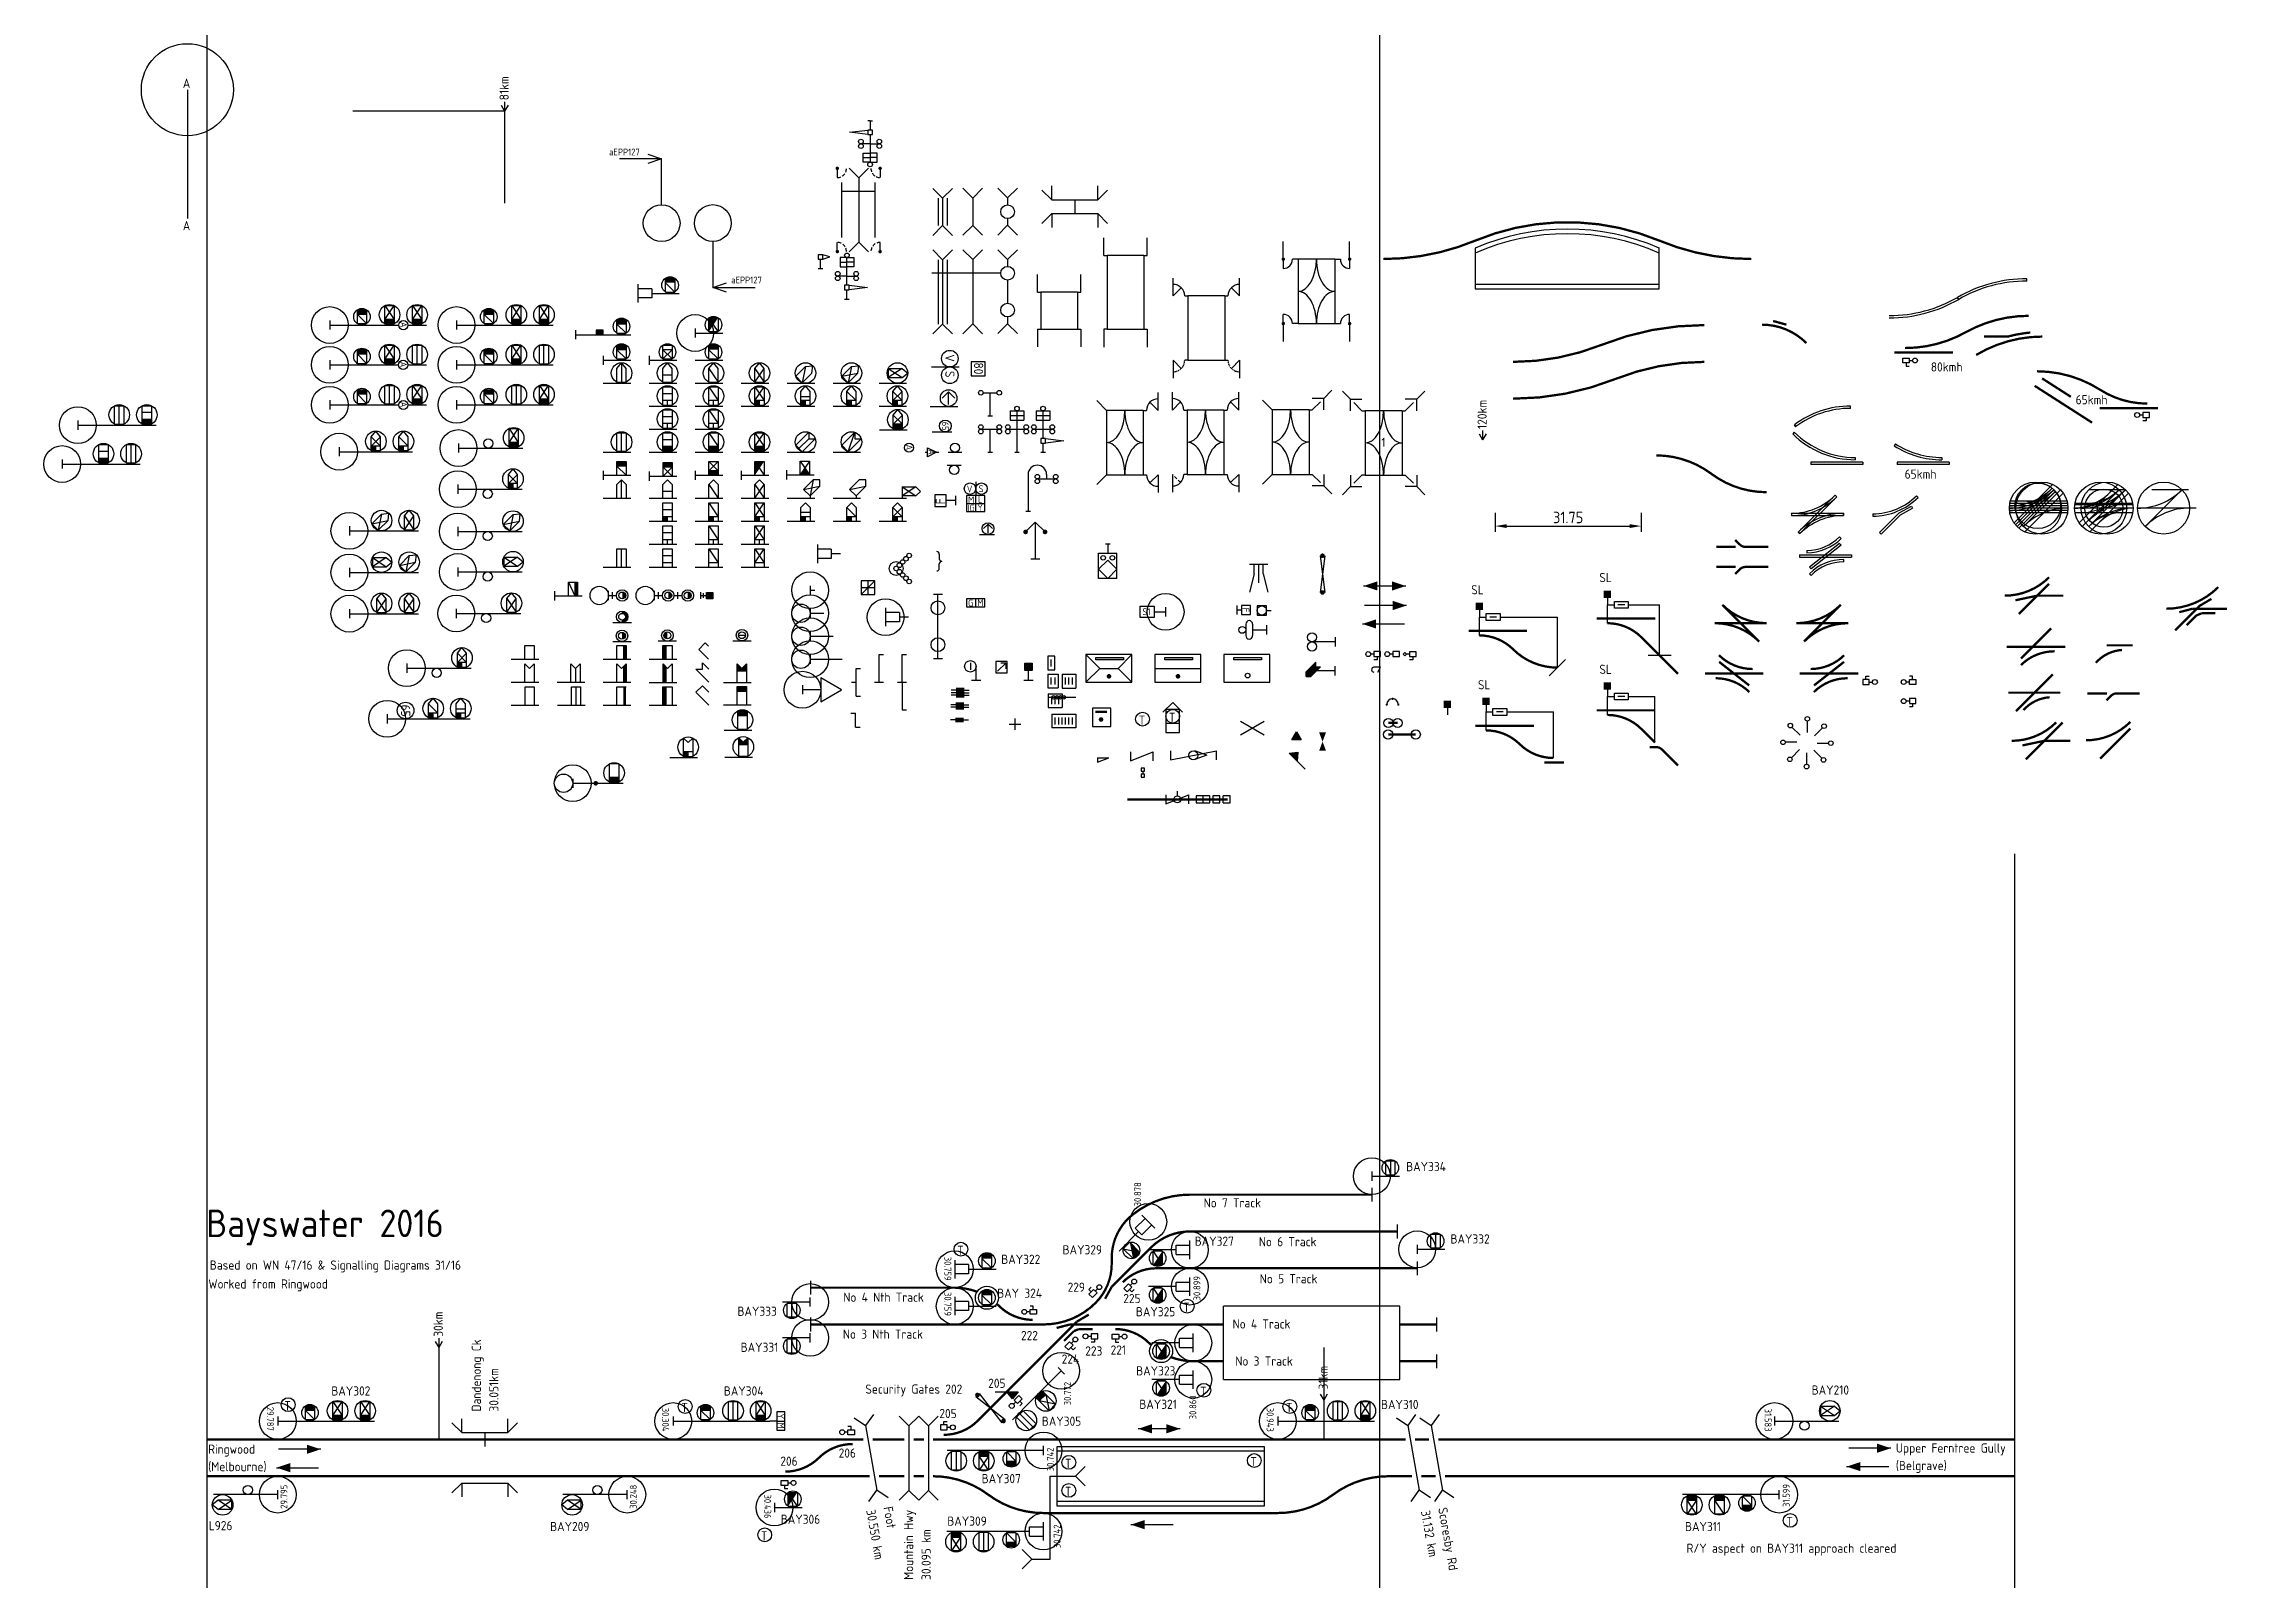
# Model space of a CAD drawing. Extents: x -657 to 273, y -108 to 287.
# Drawn here: x -201.9 to 273.1, y -46.4 to 287.5 of the extents above; entities that cross this region are included whole.
import ezdxf

# ---------------------------------------------------------------- set-up
doc = ezdxf.new("R2010")
doc.units = 0
doc.linetypes.add('DASHED2', pattern=[0.375, 0.25, -0.125])
doc.layers.get('0').update_dxf_attribs({"linetype": 'CONTINUOUS'})
doc.layers.get('DEFPOINTS').update_dxf_attribs({"linetype": 'CONTINUOUS'})
doc.layers.add('CONST', color=1, linetype='CONTINUOUS')
doc.layers.add('LINE', color=5, linetype='CONTINUOUS')
doc.styles.get("Standard").update_dxf_attribs({"font": 'ISOCP'})
doc.dimstyles.new('ISO-25', dxfattribs={"dimtxt": 2.5, "dimasz": 2.5, "dimexe": 1.25, "dimexo": 0.625, "dimtad": 1, "dimtih": 1, "dimdec": 4, "dimtxsty": 'STANDARD', "dimcen": 2.5, "dimazin": 3, "dimtfac": 1, "dimtdec": 4, "dimtmove": 0, "dimatfit": 3, "dimtvp": 1, "dimtolj": 1, "dimtzin": 0})

msp = doc.modelspace()

# ---------------------------------------------------------------- texts
for s, height, p in [('A', 2, (-171.64908, 277.85809)), ('aEPP127', 1.5, (-78.96091, 263.16356)), ('A', 2, (-171.64908, 246.90243)), ('aEPP127', 1.5, (-52.40092, 235.33566)), ('80kmh', 2, (208.46112, 216.18649)), ('65kmh', 2, (239.9511, 209.05279)), ('1', 2, (88.98634, 199.79578)), ('65kmh', 2, (202.76766, 192.88414)), ('V', 1.5, (-1.17137, 189.89558)), ('S', 1.5, (1.3904, 189.96477)), ('IG', 1.5, (-1.02129, 185.76658)), ('M', 1.5, (-0.88282, 187.56537)), ('Y', 1.5, (1.12506, 185.83577)), ('L', 1.5, (1.26353, 187.63456)), ('SL', 2, (136.37396, 170.39489)), ('G', 1.5, (-0.88282, 165.10887)), ('M', 1.5, (1.11631, 165.17805)), ('SL', 2, (108.51975, 167.74124)), ('S1', 1.5, (37.01125, 163.21425)), ('SL', 2, (136.38082, 150.44879)), ('SL', 2, (109.9803, 147.0893)), ('T', 2, (36.2103, 139.38429)), ('T', 2, (42.76697, 139.9967)), ('BAY334', 2, (94.36909, 42.33274)), ('Bayswater 2016', 6, (-166.56448, 27.99112)), ('No 7 Track', 2, (50.33097, 34.45238)), ('BAY332', 2, (104.01054, 26.60552)), ('T', 2, (-3.2897, 24.13085)), ('BAY322', 2, (6.32145, 22.17114)), ('BAY329', 2, (19.66022, 24.24225)), ('BAY327', 2, (48.38778, 26.10986)), ('No 6 Track', 2, (62.33359, 25.999)), ('Based on WN 47/16 & Signalling Diagrams 31/16', 2, (-165.77786, 20.91771)), ('No 5 Track', 2, (62.53035, 17.9388)), ('Worked from Ringwood', 2, (-166.10262, 16.81053)), ('No 4 Nth Track', 2, (-28.0224, 13.92492)), ('BAY 324', 2, (5.43618, 14.80034)), ('229', 2, (20.74662, 16.1057)), ('225', 2, (32.84804, 13.64854)), ('BAY333', 2, (-51.03964, 10.8783)), ('BAY325', 2, (35.59811, 10.77582)), ('T', 2, (45.902, 11.74537)), ('No 4 Track', 2, (56.62742, 8.10929)), ('BAY331', 2, (-50.35109, 3.04895)), ('No 3 Nth Track', 2, (-28.12076, 5.899)), ('222', 2, (10.61347, 5.5883)), ('224', 2, (19.46625, 0.47788)), ('223', 2, (24.5812, 2.24687)), ('221', 2, (30.09313, 2.44286)), ('No 3 Track', 2, (57.21772, 0.04909)), ('BAY302', 2, (-139.3545, -6.4472)), ('BAY304', 2, (-54.00523, -6.4472)), ('Security Gates 202', 2, (-23.23219, -6.05152)), ('205', 2, (3.48194, -4.77741)), ('BAY323', 2, (35.65865, -2.074)), ('T', 2, (49.54118, -6.53736)), ('BAY210', 2, (182.55117, -6.25061)), ('T', 2, (-149.5817, -9.66755)), ('T', 2, (-63.24913, -10.06052)), ('205', 2, (-7.14139, -11.36199)), ('BAY321', 2, (36.3474, -9.34784)), ('T', 2, (68.23519, -10.06052)), ('BAY310', 2, (88.89142, -9.39605)), ('BAY305', 2, (15.14486, -13.03178)), ('Ringwood', 2, (-166.14132, -19.1023)), ('206', 2, (-29.03969, -19.9523)), ('Upper Ferntree Gully', 2, (200.85815, -18.86097)), ('(Melbourne)', 2, (-166.14132, -22.9023)), ('206', 2, (-41.72408, -21.72065)), ('BAY307', 2, (2.06241, -25.513)), ('T', 2, (20.17132, -22.20909)), ('T', 2, (60.50433, -21.81594)), ('(Belgrave)', 2, (200.85815, -22.66097)), ('T', 2, (20.17132, -28.30284)), ('BAY306', 2, (-41.61581, -34.34786)), ('BAY309', 2, (-5.41327, -34.74866)), ('T', 2, (177.04578, -34.83089)), ('L926', 2, (-166.00981, -35.73649)), ('BAY209', 2, (-91.78053, -35.93307)), ('T', 2, (-45.94329, -37.96117)), ('BAY311', 2, (155.00419, -35.93574)), ('R/Y aspect on BAY311 approach cleared', 2, (155.33637, -40.6462))]:
    msp.add_text(s, height=height).set_placement(p)
for s, height, rotation, p in [('81km', 2, 90, (-100.78796, 275.15993)), ('A', 1.5, 270, (-124.39124, 226.97731)), ('V', 2, 270, (-5.85465, 219.92319)), ('A', 1.5, 270, (-124.4324, 218.34051)), ('S', 2, 270, (-5.85465, 216.31764)), ('80', 2, 270, (0.39044, 218.1553)), ('A', 1.5, 270, (-124.39124, 209.62146)), ('120km', 2, 90, (111.89435, 203.70244)), ('65', 1.42, 270, (-6.56779, 205.26178)), ('A', 1.5, 270, (-14.44576, 200.32986)), ('A', 1.5, 270, (-9.57061, 199.30198)), ('F', 2, 90, (-5.90951, 187.32742)), ('F', 1.5, 270, (58.75684, 164.8158)), ('65', 2, 270, (-124.19962, 143.76455)), ('30.878', 1.5, 90, (36.72841, 34.68348)), ('30.759', 1.5, 270, (-6.04795, 23.72066)), ('30.899', 1.5, 90, (49.61626, 14.24045)), ('30.759', 1.5, 270, (-6.04795, 16.05364)), ('30km', 2, 90, (-115.10505, 6.33625)), ('Dandenong Ck', 2, 90, (-106.8204, -9.93108)), ('30.051km', 2, 90, (-103.0204, -9.93108)), ('30.772', 1.5, 90, (21.47943, -8.56481)), ('31km', 2, 90, (77.33101, -5.12148)), ('29.787', 1.5, 270, (-153.37763, -8.91343)), ('30.304', 1.5, 270, (-67.43838, -9.10991)), ('30.860', 1.5, 90, (48.73074, -11.61352)), ('30.943', 1.5, 270, (64.04595, -9.10991)), ('31.583', 1.5, 270, (172.31867, -9.30654)), ('Y', 1.5, 270, (-42.40902, -10.34064)), ('M', 1.5, 270, (-42.33983, -12.33976)), ('30.742', 1.5, 90, (17.74056, -22.9172)), ('29.795', 1.5, 90, (-148.89914, -31.07599)), ('30.248', 1.5, 90, (-72.94816, -31.07597)), ('30.436', 1.5, 270, (-45.2161, -27.97233)), ('31.599', 1.5, 90, (177.76861, -30.68278)), ('30.550 km', 2, 280, (-23.05636, -31.42422)), ('Foot', 2, 280, (-19.31409, -30.76436)), ('Mountain Hwy', 2, 90, (-12.82109, -46.53057)), ('31.132 km', 2, 280, (97.55987, -31.62088)), ('Scoresby Rd', 2, 280, (101.30214, -30.96102)), ('30.095 km', 2, 90, (-9.02109, -46.53057)), ('30.742', 1.5, 90, (19.21643, -39.6289))]:
    msp.add_text(s, height=height, rotation=rotation).set_placement(p)

# ---------------------------------------------------------------- blocks, each defined once
blk = doc.blocks.new('*D12')
at = {"color": 0, "linetype": 'BYBLOCK'}
for p, q in [((366.81, 259.83), (366.81, 255.69)), ((369.31, 256.94), (396.06, 256.94)), ((398.56, 259.83), (398.56, 255.69))]:
    blk.add_line(p, q, dxfattribs=at)
for points in [[(369.31, 257.35), (369.31, 256.52), (366.81, 256.94)], [(396.06, 257.35), (396.06, 256.52), (398.56, 256.94)]]:
    blk.add_solid(points, dxfattribs=at)
at = {"layer": 'DEFPOINTS', "color": 0, "linetype": 'BYBLOCK'}
for p in [(366.81, 260.46), (398.56, 260.46), (398.56, 256.94)]:
    blk.add_point(p, dxfattribs=at)
at = {"color": 0, "linetype": 'BYBLOCK', "insert": (382.68, 258.81), "char_height": 2.5, "attachment_point": 5}
blk.add_mtext('\\A1;31.75', dxfattribs=at)
blk = doc.blocks.new('A$CB104')
at = {"layer": 'CONST'}
for p, q in [((1.22, 2.53), (9.61, 10.92)), ((15.39, 2.53), (23.78, 10.92)), ((25.45, 9.76), (17.45, 9.76)), ((37.73, 9.76), (29.73, 1.76)), ((39.15, 9.76), (31.15, 9.76)), ((12.85, 6.76), (0.3, 6.76)), ((12.85, 4.76), (0.3, 4.76)), ((3.54, 0.61), (11.92, 8.99)), ((27.02, 6.76), (14.47, 6.76)), ((27.02, 4.76), (14.47, 4.76)), ((17.71, 0.61), (26.1, 8.99)), ((40.81, 5.76), (28.08, 5.76))]:
    blk.add_line(p, q, dxfattribs=at)
at = {"layer": 'CONST', "color": 3}
for p, q in [((9.51, 10.12), (1.51, 2.12)), ((9.87, 9.76), (1.87, 1.76)), ((3.28, 1.76), (11.28, 9.76)), ((24.04, 9.76), (16.04, 1.76)), ((17.45, 1.76), (25.45, 9.76)), ((12.94, 7.26), (0.21, 7.26)), ((12.94, 6.26), (0.21, 6.26)), ((12.94, 5.76), (0.21, 5.76)), ((12.94, 5.26), (0.21, 5.26)), ((10.22, 9.41), (2.22, 1.41)), ((27.11, 6.51), (14.38, 6.51)), ((27.11, 5.76), (14.38, 5.76))]:
    blk.add_line(p, q, dxfattribs=at)
at = {"layer": 'CONST'}
for centre, radius in [((5.87, 5.76), 5.66), ((6.37, 6.26), 4.95), ((7.28, 5.76), 5.66), ((20.04, 5.76), 5.66), ((21.45, 5.76), 5.66), ((20.74, 5.76), 4.15), ((33.73, 5.76), 5.66), ((20.04, 5.76), 0.707)]:
    blk.add_circle(centre, radius, dxfattribs=at)
at = {"layer": 'LINE'}
for p, q in [((16.72, 4.76), (24.77, 6.76)), ((17.48, 3.2), (24.01, 8.33))]:
    blk.add_line(p, q, dxfattribs=at)
for centre, radius, start, end in [((0.21, 19.42), 13.16, 270, 315), ((0.21, 19.42), 13.66, 270, 315), ((2.58, 17.1), 10.34, 269.7805, 314.7805), ((3.91, 15.6), 8.34, 270.5704, 315.5704), ((14.38, 19.42), 13.66, 270, 315), ((13.82, 17.37), 11.62, 272.7828, 317.7828), ((15.79, 19.42), 13.66, 270, 315), ((16.76, 17.1), 10.34, 269.7805, 314.7805), ((28.08, 19.42), 13.66, 270, 315), ((0.21, 19.42), 14.16, 270, 315), ((12.94, -7.89), 13.66, 90, 135), ((27.11, -7.89), 13.66, 90, 135), ((24.73, -5.57), 10.34, 89.7805, 134.7805), ((27.67, -5.84), 11.62, 92.7828, 137.7828), ((39.39, -7.89), 13.66, 90, 135)]:
    blk.add_arc(centre, radius, start, end, dxfattribs=at)

# ---------------------------------------------------------------- dimensions: what is measured, and where the dimension line sits
dim = msp.add_linear_dim(base=(145.46921, 182.58209), p1=(113.71921, 186.10405), p2=(145.46921, 186.10405), dimstyle='ISO-25')
dim.commit()
dim.dimension.update_dxf_attribs({"geometry": '*D12', "text_midpoint": (129.59421, 184.45709), "insert": (-253.08771, -74.35415)})

# ---------------------------------------------------------------- linework, layer by layer
for p, q in [((-170.66642, 277.46537), (-170.66642, 249.46537)), ((-102.43151, 274.12826), (-101.68151, 272.82923)), ((-101.68151, 274.82923), (-101.68151, 272.82923)), ((-100.93151, 274.12826), (-101.68151, 272.82923)), ((-26.69732, 268.19932), (-22.69732, 268.69932)), ((-22.69732, 267.69932), (-26.69732, 268.19932)), ((-22.19732, 268.69932), (-22.69732, 268.69932)), ((-22.69732, 268.69932), (-22.69732, 267.69932)), ((-22.69732, 267.69932), (-21.69732, 267.69932)), ((-22.19732, 270.69932), (-22.69682, 270.67714)), ((-22.19732, 270.69932), (-22.19732, 268.69932)), ((-22.19732, 270.69932), (-22.19732, 268.69932)), ((-22.19732, 270.69932), (-21.69781, 270.67714)), ((-21.69732, 268.69932), (-22.19732, 268.69932)), ((-22.19732, 267.69932), (-22.19732, 261.69932)), ((-22.19732, 267.69932), (-22.19732, 261.69932)), ((-21.69732, 267.69932), (-21.69732, 268.69932)), ((-67.5301, 262.43932), (-76.69915, 262.43932)), ((-70.5301, 263.43932), (-67.5301, 262.43932)), ((-67.5301, 262.43932), (-70.5301, 261.43932)), ((-22.19732, 265.69932), (-24.19732, 265.69932)), ((-23.69732, 263.69932), (-22.19732, 263.69932)), ((-23.69732, 261.69932), (-23.69732, 263.69932)), ((-23.69732, 262.69932), (-22.19732, 262.69932)), ((-22.19732, 261.69932), (-23.69732, 261.69932)), ((-22.19732, 265.69932), (-20.19732, 265.69932)), ((-20.69732, 263.69932), (-22.19732, 263.69932)), ((-20.69732, 262.69932), (-22.19732, 262.69932)), ((-22.19732, 261.69932), (-20.69732, 261.69932)), ((-20.69732, 261.69932), (-20.69732, 263.69932)), ((-29.32889, 260.36606), (-29.32889, 258.36606)), ((-29.32889, 260.36606), (-29.32889, 258.36606)), ((-28.35768, 245.30681), (-28.35768, 257.30681)), ((-28.35768, 245.30681), (-28.35768, 257.30681)), ((-26.75446, 260.43506), (-24.63314, 258.31374)), ((-22.51182, 260.43506), (-24.63314, 258.31374)), ((-24.63314, 258.31374), (-24.63314, 244.31374)), ((-21.11345, 245.30681), (-21.11345, 257.30681)), ((-20.0197, 260.36606), (-20.0197, 258.36606)), ((-8.55412, 255.99294), (-6.4328, 253.87162)), ((-7.4328, 253.87162), (-7.4328, 247.91194)), ((-4.31148, 255.99294), (-6.4328, 253.87162)), ((-6.4328, 253.87162), (-6.4328, 247.91194)), ((-5.4328, 253.87162), (-5.4328, 247.91194)), ((-2.00953, 256.02588), (0.11179, 253.90456)), ((2.23311, 256.02588), (0.11179, 253.90456)), ((0.11179, 253.90456), (0.11179, 247.94488)), ((5.58219, 256.05882), (7.70351, 253.9375)), ((9.82483, 256.05882), (7.70351, 253.9375)), ((17.29581, 253.52813), (15.17449, 255.64945)), ((17.29581, 253.52813), (17.29581, 256.52813)), ((17.29581, 253.52813), (27.29581, 253.52813)), ((27.29581, 253.52813), (27.29581, 256.52813)), ((27.29581, 253.52813), (29.41713, 255.64945)), ((-8.55412, 245.79062), (-6.4328, 247.91194)), ((-4.31148, 245.79062), (-6.4328, 247.91194)), ((-2.00953, 245.82356), (0.11179, 247.94488)), ((2.23311, 245.82356), (0.11179, 247.94488)), ((5.58219, 245.8565), (7.70351, 247.97782)), ((9.82483, 245.8565), (7.70351, 247.97782)), ((17.29581, 250.52813), (15.17449, 248.40681)), ((17.29581, 250.52813), (27.29581, 250.52813)), ((17.29581, 250.52813), (17.29581, 247.52813)), ((27.29581, 250.52813), (27.29581, 247.52813)), ((27.29581, 250.52813), (29.41713, 248.40681)), ((-29.32889, 242.26142), (-29.32889, 244.26142)), ((-29.32889, 242.26142), (-29.32889, 244.26142)), ((-26.75446, 242.19242), (-24.63314, 244.31374)), ((-22.51182, 242.19242), (-24.63314, 244.31374)), ((-20.0197, 242.26142), (-20.0197, 244.26142)), ((-8.55412, 242.6136), (-6.4328, 240.49228)), ((-4.31148, 242.6136), (-6.4328, 240.49228)), ((-2.00953, 242.64654), (0.11179, 240.52522)), ((2.23311, 242.64654), (0.11179, 240.52522)), ((5.58219, 242.67948), (7.70351, 240.55816)), ((9.82483, 242.67948), (7.70351, 240.55816)), ((28.6211, 241.40719), (28.6211, 245.28244)), ((38.04011, 241.40719), (38.04011, 245.28244)), ((67.64961, 240.61239), (67.64961, 244.48764)), ((82.06862, 240.61239), (82.06862, 244.48764)), ((109.40999, 243.02549), (109.40999, 234.1547)), ((149.40999, 234.1547), (149.40999, 243.1547)), ((-32.48014, 241.59055), (-33.48014, 241.59055)), ((-33.48014, 241.59055), (-33.48014, 240.59055)), ((-33.48014, 240.59055), (-32.98014, 240.59055)), ((-33.48014, 238.59055), (-32.48014, 238.59055)), ((-32.98014, 238.59055), (-32.98014, 240.59055)), ((-32.98014, 238.59055), (-32.98014, 240.59055)), ((-32.98014, 240.59055), (-32.48014, 240.59055)), ((-32.48014, 240.59055), (-32.48014, 241.59055)), ((-30.98014, 241.09055), (-32.48014, 241.59055)), ((-32.48014, 240.59055), (-30.98014, 241.09055)), ((-28.7336, 240.94886), (-28.7336, 238.94886)), ((-27.2336, 240.94886), (-28.7336, 240.94886)), ((-28.7336, 239.94886), (-27.2336, 239.94886)), ((-28.7336, 238.94886), (-27.2336, 238.94886)), ((-27.2336, 240.94886), (-25.7336, 240.94886)), ((-27.2336, 234.94886), (-27.2336, 240.94886)), ((-27.2336, 234.94886), (-27.2336, 240.94886)), ((-25.7336, 239.94886), (-27.2336, 239.94886)), ((-25.7336, 238.94886), (-27.2336, 238.94886)), ((-25.7336, 240.94886), (-25.7336, 238.94886)), ((-7.4328, 240.49228), (-7.4328, 226.49228)), ((-6.4328, 240.49228), (-6.4328, 226.49228)), ((-5.4328, 240.49228), (-5.4328, 226.49228)), ((0.11179, 240.52522), (0.11179, 226.52522)), ((28.6211, 241.40719), (29.3306, 241.40719)), ((37.3306, 241.40719), (29.3306, 241.40719)), ((37.3306, 241.40719), (38.04011, 241.40719)), ((67.64961, 240.61239), (67.64961, 238.61239)), ((70.85912, 240.61239), (69.64961, 240.61239)), ((78.85912, 240.61239), (70.85912, 240.61239)), ((78.85912, 240.61239), (80.06862, 240.61239)), ((82.06862, 240.61239), (82.06862, 238.61239)), ((-72.69453, 235.17642), (-72.69453, 231.17642)), ((-69.69453, 234.17642), (-72.69453, 234.17642)), ((-69.69453, 234.17642), (-69.69453, 232.17642)), ((-69.69453, 233.17642), (-63.69453, 233.17642)), ((-66.69453, 236.4792), (-64.69453, 236.4792)), ((-66.69453, 233.4792), (-66.69453, 236.4792)), ((-66.69453, 235.4792), (-64.69453, 233.4792)), ((-66.69453, 233.4792), (-64.69453, 233.4792)), ((-64.69453, 236.4792), (-64.69453, 233.4792)), ((-56.39587, 234.4691), (-53.39587, 235.4691)), ((-53.39587, 233.4691), (-56.39587, 234.4691)), ((-56.39587, 234.4691), (-47.22682, 234.4691)), ((-27.2336, 236.94886), (-29.2336, 236.94886)), ((-27.7336, 234.94886), (-27.7336, 233.94886)), ((-26.7336, 234.94886), (-27.7336, 234.94886)), ((-27.7336, 233.94886), (-27.2336, 233.94886)), ((-27.2336, 236.94886), (-25.2336, 236.94886)), ((-27.2336, 231.94886), (-27.2336, 233.94886)), ((-27.2336, 231.94886), (-27.2336, 233.94886)), ((-27.2336, 233.94886), (-26.7336, 233.94886)), ((-26.7336, 234.94886), (-22.7336, 234.44886)), ((-26.7336, 233.94886), (-26.7336, 234.94886)), ((-22.7336, 234.44886), (-26.7336, 233.94886)), ((14.22299, 233.43241), (14.22299, 237.30767)), ((14.22299, 233.43241), (14.9325, 233.43241)), ((22.9325, 233.43241), (14.9325, 233.43241)), ((22.9325, 233.43241), (23.64201, 233.43241)), ((23.64201, 233.43241), (23.64201, 237.30767)), ((43.70621, 232.62761), (43.70621, 236.50286)), ((45.47398, 234.39538), (43.70621, 232.62761)), ((56.35746, 234.39538), (58.12522, 232.62761)), ((58.12522, 232.62761), (58.12522, 236.50286)), ((109.40999, 235.1547), (149.40999, 235.1547)), ((109.40999, 234.1547), (149.40999, 234.1547)), ((229.35934, 235.85023), (229.35934, 236.35023)), ((-133.69682, 226.6008), (-133.69682, 229.6008)), ((-133.69682, 229.6008), (-131.69682, 229.6008)), ((-133.69682, 228.6008), (-131.69682, 226.6008)), ((-131.69682, 228.6008), (-133.69682, 228.6008)), ((-131.69682, 229.6008), (-131.69682, 226.6008)), ((-127.69682, 226.53409), (-127.69682, 230.53409)), ((-127.69682, 230.53409), (-125.69682, 227.53409)), ((-127.69682, 227.53409), (-125.69682, 230.53409)), ((-127.69682, 230.53409), (-125.69682, 230.53409)), ((-125.69682, 230.53409), (-125.69682, 226.53409)), ((-121.69682, 226.53409), (-121.69682, 230.53409)), ((-121.69682, 230.53409), (-119.69682, 227.53409)), ((-121.69682, 227.53409), (-119.69682, 230.53409)), ((-121.69682, 230.53409), (-119.69682, 230.53409)), ((-119.69682, 230.53409), (-119.69682, 226.53409)), ((-106.1194, 226.6008), (-106.1194, 229.6008)), ((-106.1194, 229.6008), (-104.1194, 229.6008)), ((-106.1194, 228.6008), (-104.1194, 226.6008)), ((-104.1194, 228.6008), (-106.1194, 228.6008)), ((-104.1194, 229.6008), (-104.1194, 226.6008)), ((-100.1194, 227.53409), (-98.1194, 230.53409)), ((-100.1194, 230.53409), (-98.1194, 227.53409)), ((-100.1194, 226.53409), (-100.1194, 230.53409)), ((-100.1194, 230.53409), (-98.1194, 230.53409)), ((-98.1194, 230.53409), (-98.1194, 226.53409)), ((-94.1194, 227.53409), (-92.1194, 230.53409)), ((-94.1194, 230.53409), (-92.1194, 227.53409)), ((-94.1194, 226.53409), (-94.1194, 230.53409)), ((-94.1194, 230.53409), (-92.1194, 230.53409)), ((-92.1194, 230.53409), (-92.1194, 226.53409)), ((-69.69453, 232.17642), (-72.69453, 232.17642)), ((-27.7336, 231.94886), (-26.7336, 231.94886)), ((46.20621, 232.62761), (46.91572, 232.62761)), ((54.91572, 232.62761), (46.91572, 232.62761)), ((54.91572, 232.62761), (55.62522, 232.62761)), ((67.64961, 226.61239), (67.64961, 228.61239)), ((82.06862, 226.61239), (82.06862, 228.61239)), ((214.51743, 231.88356), (214.26799, 232.3169)), ((-139.69682, 227.29802), (-139.69682, 225.29802)), ((-139.69682, 226.29802), (-136.69682, 226.29802)), ((-136.69682, 226.29802), (-130.69682, 226.29802)), ((-133.69682, 226.6008), (-131.69682, 226.6008)), ((-130.69682, 226.29802), (-124.69682, 226.29802)), ((-125.69682, 227.53409), (-127.69682, 227.53409)), ((-127.69682, 226.53409), (-125.69682, 226.53409)), ((-122.69723, 226.29802), (-118.69682, 226.29802)), ((-119.69682, 227.53409), (-121.69682, 227.53409)), ((-121.69682, 226.53409), (-119.69682, 226.53409)), ((-112.1194, 227.29802), (-112.1194, 225.29802)), ((-112.1194, 226.29802), (-109.1194, 226.29802)), ((-109.1194, 226.29802), (-103.1194, 226.29802)), ((-106.1194, 226.6008), (-104.1194, 226.6008)), ((-103.1194, 226.29802), (-97.1194, 226.29802)), ((-98.1194, 227.53409), (-100.1194, 227.53409)), ((-100.1194, 226.53409), (-98.1194, 226.53409)), ((-97.1194, 226.29802), (-91.1194, 226.29802)), ((-92.1194, 227.53409), (-94.1194, 227.53409)), ((-94.1194, 226.53409), (-92.1194, 226.53409)), ((-86.25156, 225.19245), (-86.25156, 223.19245)), ((-86.25156, 224.19245), (-80.25156, 224.19245)), ((-80.25156, 225.19245), (-81.75156, 225.19245)), ((-81.75156, 225.19245), (-81.75156, 224.19245)), ((-80.25156, 224.19245), (-80.25156, 225.19245)), ((-80.25156, 224.19245), (-74.25156, 224.19245)), ((-77.25156, 224.49523), (-77.25156, 227.49523)), ((-77.25156, 227.49523), (-75.25156, 227.49523)), ((-77.25156, 226.49523), (-75.25156, 224.49523)), ((-75.25156, 226.49523), (-77.25156, 226.49523)), ((-77.25156, 224.49523), (-75.25156, 224.49523)), ((-75.25156, 227.49523), (-75.25156, 224.49523)), ((-8.55412, 224.37096), (-6.4328, 226.49228)), ((-4.31148, 224.37096), (-6.4328, 226.49228)), ((-2.00953, 224.4039), (0.11179, 226.52522)), ((2.23311, 224.4039), (0.11179, 226.52522)), ((5.58219, 224.43684), (7.70351, 226.55816)), ((9.82483, 224.43684), (7.70351, 226.55816)), ((14.22299, 225.43241), (14.9325, 225.43241)), ((14.22299, 225.43241), (14.22299, 221.55716)), ((14.9325, 225.43241), (22.9325, 225.43241)), ((22.9325, 225.43241), (23.64201, 225.43241)), ((22.9325, 225.43241), (22.9325, 225.43241)), ((23.64201, 225.43241), (23.64201, 221.55716)), ((29.3306, 225.38592), (28.6211, 225.38592)), ((28.6211, 225.38592), (28.6211, 221.51067)), ((29.3306, 225.38592), (37.3306, 225.38592)), ((37.3306, 225.38592), (38.04011, 225.38592)), ((38.04011, 225.38592), (38.04011, 221.51067)), ((67.64961, 226.61239), (67.64961, 222.73714)), ((70.85912, 226.61239), (69.64961, 226.61239)), ((70.85912, 226.61239), (78.85912, 226.61239)), ((78.85912, 226.61239), (80.06862, 226.61239)), ((82.06862, 226.61239), (82.06862, 222.73714)), ((-139.69682, 218.66123), (-139.69682, 216.66123)), ((-133.69682, 220.964), (-131.69682, 220.964)), ((-133.69682, 217.964), (-133.69682, 220.964)), ((-131.69682, 219.964), (-133.69682, 219.964)), ((-133.69682, 219.964), (-131.69682, 217.964)), ((-131.69682, 220.964), (-131.69682, 217.964)), ((-127.69682, 217.8973), (-127.69682, 221.8973)), ((-127.69682, 221.8973), (-125.69682, 218.8973)), ((-127.69682, 218.8973), (-125.69682, 221.8973)), ((-127.69682, 221.8973), (-125.69682, 221.8973)), ((-125.69682, 218.8973), (-127.69682, 218.8973)), ((-125.69682, 221.8973), (-125.69682, 217.8973)), ((-121.69682, 221.8973), (-119.69682, 221.8973)), ((-121.69682, 217.8973), (-121.69682, 221.8973)), ((-120.69682, 217.8973), (-120.69682, 221.8973)), ((-119.69682, 221.8973), (-119.69682, 217.8973)), ((-112.1194, 218.66123), (-112.1194, 216.66123)), ((-106.1194, 217.964), (-106.1194, 220.964)), ((-106.1194, 220.964), (-104.1194, 220.964)), ((-106.1194, 219.964), (-104.1194, 217.964)), ((-104.1194, 219.964), (-106.1194, 219.964)), ((-104.1194, 220.964), (-104.1194, 217.964)), ((-100.1194, 221.8973), (-98.1194, 221.8973)), ((-100.1194, 218.8973), (-98.1194, 221.8973)), ((-100.1194, 221.8973), (-98.1194, 218.8973)), ((-100.1194, 217.8973), (-100.1194, 221.8973)), ((-98.1194, 218.8973), (-100.1194, 218.8973)), ((-98.1194, 221.8973), (-98.1194, 217.8973)), ((-94.1194, 217.8973), (-94.1194, 221.8973)), ((-94.1194, 221.8973), (-92.1194, 221.8973)), ((-93.1194, 217.8973), (-93.1194, 221.8973)), ((-92.1194, 221.8973), (-92.1194, 217.8973)), ((-80.25156, 219.63138), (-80.25156, 217.63138)), ((-80.25156, 218.63138), (-74.25156, 218.63138)), ((-77.25156, 221.93416), (-75.25156, 221.93416)), ((-77.25156, 218.93416), (-77.25156, 221.93416)), ((-75.25156, 220.93416), (-77.25156, 220.93416)), ((-77.25156, 220.93416), (-75.25156, 218.93416)), ((-77.25156, 218.93416), (-75.25156, 218.93416)), ((-75.25156, 221.93416), (-75.25156, 218.93416)), ((-70.25156, 219.63138), (-70.25156, 217.63138)), ((-70.25156, 218.63138), (-64.25156, 218.63138)), ((-67.25156, 221.93416), (-65.25156, 221.93416)), ((-67.25156, 218.93416), (-67.25156, 221.93416)), ((-65.25156, 220.93416), (-67.25156, 220.93416)), ((-67.25156, 220.93416), (-65.25156, 218.93416)), ((-67.25156, 218.93416), (-65.25156, 220.93416)), ((-67.25156, 218.93416), (-65.25156, 218.93416)), ((-65.25156, 221.93416), (-65.25156, 218.93416)), ((-60.25156, 218.63138), (-54.25156, 218.63138)), ((-57.25156, 218.93416), (-57.25156, 221.93416)), ((-57.25156, 221.93416), (-55.25156, 221.93416)), ((-57.25156, 220.93416), (-55.25156, 218.93416)), ((-57.25156, 218.93416), (-55.25156, 218.93416)), ((-55.25156, 221.93416), (-55.25156, 218.93416)), ((45.47398, 216.85984), (43.70621, 218.62761)), ((43.70621, 218.62761), (43.70621, 214.75236)), ((46.91572, 218.62761), (46.20621, 218.62761)), ((46.91572, 218.62761), (54.91572, 218.62761)), ((54.91572, 218.62761), (55.62522, 218.62761)), ((56.35746, 216.85984), (58.12522, 218.62761)), ((58.12522, 218.62761), (58.12522, 214.75236)), ((-139.69682, 217.66123), (-136.69682, 217.66123)), ((-136.69682, 217.66123), (-130.69682, 217.66123)), ((-133.69682, 217.964), (-131.69682, 217.964)), ((-130.69682, 217.66123), (-124.69682, 217.66123)), ((-127.69682, 217.8973), (-125.69682, 217.8973)), ((-122.73839, 217.66123), (-118.69682, 217.66123)), ((-121.69682, 217.8973), (-119.69682, 217.8973)), ((-112.1194, 217.66123), (-109.1194, 217.66123)), ((-109.1194, 217.66123), (-103.1194, 217.66123)), ((-106.1194, 217.964), (-104.1194, 217.964)), ((-103.1194, 217.66123), (-97.1194, 217.66123)), ((-100.1194, 217.8973), (-98.1194, 217.8973)), ((-97.1194, 217.66123), (-91.1194, 217.66123)), ((-94.1194, 217.8973), (-92.1194, 217.8973)), ((-77.25156, 216.86745), (-76.25156, 218.10352)), ((-77.25156, 213.86745), (-77.25156, 216.86745)), ((-77.25156, 213.86745), (-75.25156, 213.86745)), ((-75.25156, 216.86745), (-76.25156, 218.10352)), ((-76.25156, 218.10352), (-76.25156, 213.86745)), ((-75.25156, 213.86745), (-75.25156, 216.86745)), ((-67.25156, 216.86745), (-66.25156, 218.10352)), ((-67.25156, 213.86745), (-67.25156, 216.86745)), ((-65.25156, 215.36745), (-67.25156, 215.36745)), ((-67.25156, 213.86745), (-65.25156, 213.86745)), ((-65.25156, 216.86745), (-66.25156, 218.10352)), ((-65.25156, 213.86745), (-65.25156, 216.86745)), ((-57.25156, 216.86745), (-56.25156, 218.10352)), ((-57.25156, 213.86745), (-57.25156, 216.86745)), ((-57.25156, 216.86745), (-55.25156, 213.86745)), ((-57.25156, 213.86745), (-55.25156, 213.86745)), ((-55.25156, 216.86745), (-56.25156, 218.10352)), ((-55.25156, 213.86745), (-55.25156, 216.86745)), ((-47.25156, 216.86745), (-46.25156, 218.10352)), ((-47.25156, 213.86745), (-47.25156, 216.86745)), ((-47.25156, 216.86745), (-45.25156, 213.86745)), ((-47.25156, 213.86745), (-45.25156, 216.86745)), ((-47.25156, 213.86745), (-45.25156, 213.86745)), ((-45.25156, 216.86745), (-46.25156, 218.10352)), ((-45.25156, 213.86745), (-45.25156, 216.86745)), ((-38.37288, 215.16034), (-36.25156, 217.28166)), ((-38.37288, 215.16034), (-36.95867, 213.74613)), ((-36.25156, 217.28166), (-36.95867, 213.74613)), ((-36.95867, 213.74613), (-34.83735, 215.86745)), ((-36.25156, 217.28166), (-34.67042, 217.44859)), ((-34.83735, 215.86745), (-34.67042, 217.44859)), ((-28.37288, 215.16034), (-26.25156, 217.28166)), ((-28.37288, 215.16034), (-24.83735, 215.86745)), ((-28.37288, 215.16034), (-26.95867, 213.74613)), ((-26.25156, 217.28166), (-26.95867, 213.74613)), ((-26.95867, 213.74613), (-24.83735, 215.86745)), ((-26.25156, 217.28166), (-24.67042, 217.44859)), ((-24.83735, 215.86745), (-24.67042, 217.44859)), ((-18.25156, 216.86745), (-18.25156, 214.86745)), ((-18.25156, 216.86745), (-15.25156, 214.86745)), ((-18.25156, 216.86745), (-15.25156, 216.86745)), ((-15.25156, 216.86745), (-18.25156, 214.86745)), ((-18.25156, 214.86745), (-15.25156, 214.86745)), ((-15.25156, 216.86745), (-14.01549, 215.86745)), ((-15.25156, 214.86745), (-14.01549, 215.86745)), ((-8.85653, 217.19097), (-2.85653, 217.19097)), ((2.80093, 218.27877), (-0.19907, 218.27877)), ((-0.19907, 218.27877), (-0.19907, 215.27877)), ((-0.19907, 215.27877), (2.80093, 215.27877)), ((2.80093, 215.27877), (2.80093, 218.27877)), ((203.0676, 218.05847), (203.0676, 217.34847)), ((203.0676, 217.34847), (203.7776, 217.34847)), ((-139.69682, 209.94218), (-139.69682, 207.94218)), ((-133.69682, 209.24495), (-133.69682, 212.24495)), ((-133.69682, 212.24495), (-131.69682, 212.24495)), ((-131.69682, 211.24495), (-133.69682, 211.24495)), ((-133.69682, 211.24495), (-131.69682, 209.24495)), ((-133.69682, 209.24495), (-131.69682, 209.24495)), ((-131.69682, 212.24495), (-131.69682, 209.24495)), ((-127.69682, 209.17824), (-127.69682, 213.17824)), ((-127.69682, 213.17824), (-125.69682, 213.17824)), ((-127.69682, 209.17824), (-125.69682, 209.17824)), ((-126.69682, 209.17824), (-126.69682, 213.17824)), ((-125.69682, 213.17824), (-125.69682, 209.17824)), ((-121.69682, 210.17824), (-119.69682, 213.17824)), ((-121.69682, 213.17824), (-119.69682, 210.17824)), ((-121.69682, 209.17824), (-121.69682, 213.17824)), ((-121.69682, 213.17824), (-119.69682, 213.17824)), ((-119.69682, 210.17824), (-121.69682, 210.17824)), ((-121.69682, 209.17824), (-119.69682, 209.17824)), ((-119.69682, 213.17824), (-119.69682, 209.17824)), ((-112.1194, 209.94218), (-112.1194, 207.94218)), ((-106.1194, 209.24495), (-106.1194, 212.24495)), ((-106.1194, 212.24495), (-104.1194, 212.24495)), ((-104.1194, 211.24495), (-106.1194, 211.24495)), ((-106.1194, 211.24495), (-104.1194, 209.24495)), ((-106.1194, 209.24495), (-104.1194, 209.24495)), ((-104.1194, 212.24495), (-104.1194, 209.24495)), ((-100.1194, 209.17824), (-100.1194, 213.17824)), ((-100.1194, 213.17824), (-98.1194, 213.17824)), ((-100.1194, 209.17824), (-98.1194, 209.17824)), ((-99.1194, 209.17824), (-99.1194, 213.17824)), ((-98.1194, 213.17824), (-98.1194, 209.17824)), ((-94.1194, 210.17824), (-92.1194, 213.17824)), ((-94.1194, 213.17824), (-92.1194, 210.17824)), ((-94.1194, 209.17824), (-94.1194, 213.17824)), ((-94.1194, 213.17824), (-92.1194, 213.17824)), ((-92.1194, 210.17824), (-94.1194, 210.17824)), ((-94.1194, 209.17824), (-92.1194, 209.17824)), ((-92.1194, 213.17824), (-92.1194, 209.17824)), ((-80.25156, 213.63138), (-74.25156, 213.63138)), ((-70.25156, 213.63138), (-64.25156, 213.63138)), ((-67.25156, 208.86745), (-67.25156, 212.86745)), ((-67.25156, 212.86745), (-65.25156, 212.86745)), ((-65.25156, 211.36745), (-67.25156, 211.36958)), ((-65.25156, 209.86745), (-67.25156, 209.86745)), ((-66.25156, 208.86745), (-66.25156, 209.86745)), ((-65.25156, 212.86745), (-65.25156, 208.86745)), ((-60.25156, 213.63138), (-54.25156, 213.63138)), ((-57.25156, 212.86745), (-55.25156, 209.86745)), ((-57.25156, 208.86745), (-57.25156, 212.86745)), ((-57.25156, 212.86745), (-55.25156, 212.86745)), ((-55.25156, 209.86745), (-57.25156, 209.86745)), ((-56.25156, 208.86745), (-56.25156, 209.86745)), ((-55.25156, 212.86745), (-55.25156, 208.86745)), ((-50.25156, 213.63138), (-44.25156, 213.63138)), ((-47.25156, 209.86745), (-45.25156, 212.86745)), ((-47.25156, 212.86745), (-45.25156, 209.86745)), ((-47.25156, 208.86745), (-47.25156, 212.86745)), ((-47.25156, 212.86745), (-45.25156, 212.86745)), ((-45.25156, 209.86745), (-47.25156, 209.86745)), ((-46.25156, 208.86745), (-46.25156, 209.86745)), ((-45.25156, 212.86745), (-45.25156, 208.86745)), ((-40.25156, 213.63138), (-34.25156, 213.63138)), ((-37.25156, 211.86745), (-36.25156, 213.10352)), ((-37.25156, 208.86745), (-37.25156, 211.86745)), ((-37.25156, 210.77322), (-35.25156, 210.77322)), ((-35.25156, 209.86745), (-37.25156, 209.86745)), ((-35.25156, 211.86745), (-36.25156, 213.10352)), ((-36.25156, 208.86745), (-36.25156, 209.86745)), ((-35.25156, 208.86745), (-35.25156, 211.86745)), ((-30.25156, 213.63138), (-24.25156, 213.63138)), ((-27.25156, 211.86745), (-26.25156, 213.10352)), ((-27.25156, 211.86745), (-25.25156, 209.86745)), ((-27.25156, 208.86745), (-27.25156, 211.86745)), ((-25.25156, 209.86745), (-27.25156, 209.86745)), ((-25.25156, 211.86745), (-26.25156, 213.10352)), ((-26.25156, 208.86745), (-26.25156, 209.86745)), ((-25.25156, 208.86745), (-25.25156, 211.86745)), ((-20.25156, 213.63138), (-14.25156, 213.63138)), ((-17.25156, 211.86745), (-16.25156, 213.10352)), ((-17.25156, 208.86745), (-17.25156, 211.86745)), ((-17.25156, 211.86745), (-15.25156, 209.86745)), ((-17.25156, 209.86745), (-15.25156, 211.86745)), ((-15.25156, 209.86745), (-17.25156, 209.86745)), ((-15.25156, 211.86745), (-16.25156, 213.10352)), ((-16.25156, 208.86745), (-16.25156, 209.86745)), ((-15.25156, 208.86745), (-15.25156, 211.86745)), ((-6.50129, 210.40791), (-5.12184, 211.78736)), ((-5.12184, 211.78736), (-3.74239, 210.40791)), ((-5.12184, 209.02846), (-5.12184, 211.78736)), ((2.38093, 211.57563), (5.38093, 211.57563)), ((3.88093, 206.57563), (3.88093, 211.57563)), ((3.88093, 206.57563), (3.88093, 211.57563)), ((27.07893, 209.85814), (29.20025, 207.73682)), ((38.64199, 209.50459), (40.40975, 207.73682)), ((40.40975, 207.73682), (40.40975, 211.61208)), ((43.53024, 207.80561), (43.53024, 211.68087)), ((45.29801, 209.57338), (43.53024, 207.80561)), ((57.94925, 207.80561), (57.94925, 211.68087)), ((63.12542, 209.95529), (65.24674, 207.83397)), ((76.45625, 210.33397), (73.95625, 210.33397)), ((75.72401, 209.60174), (73.95625, 207.83397)), ((78.22401, 212.10174), (76.45625, 210.33397)), ((76.45625, 207.83397), (76.45625, 210.33397)), ((80.4928, 211.94621), (82.26057, 210.17844)), ((82.26057, 210.17844), (84.76057, 210.17844)), ((82.26057, 207.67844), (82.26057, 210.17844)), ((82.9928, 209.44621), (84.76057, 207.67844)), ((96.67958, 210.17844), (94.17958, 210.17844)), ((95.94734, 209.44621), (94.17958, 207.67844)), ((98.44734, 211.94621), (96.67958, 210.17844)), ((96.67958, 207.67844), (96.67958, 210.17844)), ((-194.47281, 205.52107), (-194.47281, 203.52107)), ((-194.47281, 204.52107), (-189.47281, 204.52107)), ((-189.47281, 204.52107), (-183.47281, 204.52107)), ((-186.47281, 208.75714), (-184.47281, 208.75714)), ((-186.47281, 204.75714), (-186.47281, 208.75714)), ((-186.47281, 204.75714), (-184.47281, 204.75714)), ((-185.47281, 204.75714), (-185.47281, 208.75714)), ((-184.47281, 208.75714), (-184.47281, 204.75714)), ((-183.47281, 204.52107), (-177.47281, 204.52107)), ((-180.47281, 204.75714), (-180.47281, 208.75714)), ((-180.47281, 208.75714), (-178.47281, 208.75714)), ((-178.47281, 207.25714), (-180.47281, 207.25927)), ((-178.47281, 205.75714), (-180.47281, 205.75714)), ((-180.47281, 204.75714), (-178.47281, 204.75714)), ((-178.47281, 208.75714), (-178.47281, 204.75714)), ((-139.69682, 208.94218), (-136.69682, 208.94218)), ((-136.69682, 208.94218), (-130.69682, 208.94218)), ((-130.69682, 208.94218), (-124.69682, 208.94218)), ((-122.69723, 208.94218), (-118.69682, 208.94218)), ((-112.1194, 208.94218), (-109.1194, 208.94218)), ((-109.1194, 208.94218), (-103.1194, 208.94218)), ((-103.1194, 208.94218), (-97.1194, 208.94218)), ((-97.1194, 208.94218), (-91.1194, 208.94218)), ((-70.25156, 208.63138), (-64.25156, 208.63138)), ((-67.25156, 208.86745), (-65.25156, 208.86745)), ((-67.25156, 207.86745), (-65.25156, 207.86745)), ((-67.25156, 203.86745), (-67.25156, 207.86745)), ((-65.25156, 206.36745), (-67.25156, 206.36958)), ((-65.25156, 204.86745), (-67.25156, 204.86745)), ((-66.25156, 203.86745), (-66.25156, 204.86745)), ((-65.25156, 207.86745), (-65.25156, 203.86745)), ((-60.25156, 208.63138), (-54.25156, 208.63138)), ((-57.25156, 208.86745), (-55.25156, 208.86745)), ((-57.25156, 207.86745), (-55.25156, 207.86745)), ((-57.25156, 207.86745), (-55.25156, 204.86745)), ((-57.25156, 203.86745), (-57.25156, 207.86745)), ((-55.25156, 204.86745), (-57.25156, 204.86745)), ((-56.25156, 203.86745), (-56.25156, 204.86745)), ((-55.25156, 207.86745), (-55.25156, 203.86745)), ((-50.25156, 208.63138), (-44.25156, 208.63138)), ((-47.25156, 208.86745), (-45.25156, 208.86745)), ((-40.25156, 208.63138), (-34.25156, 208.63138)), ((-37.25156, 208.86745), (-35.25156, 208.86745)), ((-30.25156, 208.63138), (-24.25156, 208.63138)), ((-27.25156, 208.86745), (-25.25156, 208.86745)), ((-20.25156, 208.63138), (-14.25156, 208.63138)), ((-17.25156, 208.86745), (-15.25156, 208.86745)), ((-17.15362, 206.71996), (-16.15362, 207.95603)), ((-17.15362, 203.71996), (-17.15362, 206.71996)), ((-17.15362, 204.71996), (-15.15362, 206.71996)), ((-17.15362, 206.71996), (-15.15362, 204.71996)), ((-15.15362, 204.71996), (-17.15362, 204.71996)), ((-15.15362, 206.71996), (-16.15362, 207.95603)), ((-15.15362, 203.71996), (-15.15362, 206.71996)), ((-9.12184, 208.60514), (-3.12184, 208.60514)), ((3.38093, 206.57563), (4.38093, 206.57563)), ((8.24844, 207.63138), (11.24844, 207.63138)), ((8.24844, 207.63138), (8.24844, 205.63138)), ((8.24844, 206.63138), (11.24844, 206.63138)), ((8.24844, 205.63138), (11.24844, 205.63138)), ((9.74844, 198.63138), (9.74844, 207.63138)), ((9.74844, 198.63138), (9.74844, 207.63138)), ((11.24844, 207.63138), (11.24844, 205.63138)), ((13.91317, 207.63138), (16.91317, 207.63138)), ((13.91317, 207.63138), (13.91317, 205.63138)), ((13.91317, 206.63138), (16.91317, 206.63138)), ((13.91317, 205.63138), (16.91317, 205.63138)), ((15.41317, 201.63138), (15.41317, 207.63138)), ((15.41317, 201.63138), (15.41317, 207.63138)), ((16.91317, 207.63138), (16.91317, 205.63138)), ((37.20025, 207.73682), (29.20025, 207.73682)), ((37.20025, 207.73682), (37.90975, 207.73682)), ((46.03024, 207.80561), (46.73975, 207.80561)), ((54.73975, 207.80561), (46.73975, 207.80561)), ((54.73975, 207.80561), (55.44925, 207.80561)), ((73.24674, 207.83397), (65.24674, 207.83397)), ((73.24674, 207.83397), (73.95625, 207.83397)), ((84.76057, 207.67844), (85.47007, 207.67844)), ((93.47007, 207.67844), (85.47007, 207.67844)), ((93.47007, 207.67844), (94.17958, 207.67844)), ((179.10403, 204.20654), (178.80329, 204.60598)), ((178.81883, 204.61679), (179.08849, 204.19573)), ((179.08849, 204.19573), (178.81883, 204.61679)), ((191.00021, 208.18422), (191.00021, 208.68422)), ((255.27741, 205.4843), (254.56741, 205.4843)), ((255.27741, 206.1943), (255.27741, 205.4843)), ((-189.90464, 196.31525), (-189.90464, 200.31525)), ((-189.90464, 200.31525), (-187.90464, 200.31525)), ((-187.90464, 200.31525), (-187.90464, 196.31525)), ((-183.90464, 200.31525), (-181.90464, 200.31525)), ((-183.90464, 196.31525), (-183.90464, 200.31525)), ((-182.90464, 196.31525), (-182.90464, 200.31525)), ((-181.90464, 200.31525), (-181.90464, 196.31525)), ((-137.6729, 199.76076), (-137.6729, 197.76076)), ((-130.6729, 201.99682), (-129.6729, 203.23289)), ((-130.6729, 198.99682), (-130.6729, 201.99682)), ((-130.6729, 199.99682), (-128.6729, 201.99682)), ((-130.6729, 201.99682), (-128.6729, 199.99682)), ((-128.6729, 199.99682), (-130.6729, 199.99682)), ((-128.6729, 201.99682), (-129.6729, 203.23289)), ((-129.6729, 198.99682), (-129.6729, 199.99682)), ((-128.6729, 198.99682), (-128.6729, 201.99682)), ((-124.6729, 201.99682), (-123.6729, 203.23289)), ((-124.6729, 201.99682), (-122.6729, 199.99682)), ((-124.6729, 198.99682), (-124.6729, 201.99682)), ((-122.6729, 199.99682), (-124.6729, 199.99682)), ((-122.6729, 201.99682), (-123.6729, 203.23289)), ((-123.6729, 198.99682), (-123.6729, 199.99682)), ((-122.6729, 198.99682), (-122.6729, 201.99682)), ((-111.71298, 200.55171), (-111.71298, 198.55171)), ((-111.71298, 199.55171), (-106.71298, 199.55171)), ((-106.71298, 199.55171), (-103.71298, 199.55171)), ((-103.71298, 199.55171), (-97.71298, 199.55171)), ((-100.71298, 199.78777), (-100.71298, 203.78777)), ((-100.71298, 203.78777), (-98.71298, 203.78777)), ((-100.71298, 203.78777), (-98.71298, 200.78777)), ((-100.71298, 200.78777), (-98.71298, 203.78777)), ((-98.71298, 200.78777), (-100.71298, 200.78777)), ((-100.71298, 199.78777), (-98.71298, 199.78777)), ((-98.71298, 203.78777), (-98.71298, 199.78777)), ((-77.25156, 198.86745), (-77.25156, 202.86745)), ((-77.25156, 202.86745), (-75.25156, 202.86745)), ((-76.25156, 198.86745), (-76.25156, 202.86745)), ((-75.25156, 202.86745), (-75.25156, 198.86745)), ((-70.25156, 203.63138), (-64.25156, 203.63138)), ((-67.25156, 203.86745), (-65.25156, 203.86745)), ((-67.25156, 202.86745), (-65.25156, 202.86745)), ((-67.25156, 198.86745), (-67.25156, 202.86745)), ((-65.25156, 201.36745), (-67.25156, 201.36958)), ((-65.25156, 199.86745), (-67.25156, 199.86745)), ((-65.25156, 202.86745), (-65.25156, 198.86745)), ((-60.25156, 203.63138), (-54.25156, 203.63138)), ((-57.25156, 203.86745), (-55.25156, 203.86745)), ((-57.25156, 198.86745), (-57.25156, 202.86745)), ((-57.25156, 202.86745), (-55.25156, 202.86745)), ((-57.25156, 202.86745), (-55.25156, 199.86745)), ((-55.25156, 199.86745), (-57.25156, 199.86745)), ((-55.25156, 202.86745), (-55.25156, 198.86745)), ((-47.25156, 198.86745), (-47.25156, 202.86745)), ((-47.25156, 199.86745), (-45.25156, 202.86745)), ((-47.25156, 202.86745), (-45.25156, 199.86745)), ((-47.25156, 202.86745), (-45.25156, 202.86745)), ((-45.25156, 199.86745), (-47.25156, 199.86745)), ((-45.25156, 202.86745), (-45.25156, 198.86745)), ((-38.37288, 200.16034), (-35.54445, 202.98877)), ((-38.37288, 200.16034), (-36.95867, 198.74613)), ((-37.66578, 199.45324), (-35.54445, 201.57456)), ((-36.95867, 198.74613), (-34.13024, 201.57456)), ((-35.54445, 202.98877), (-35.54445, 201.57456)), ((-35.54445, 201.57456), (-34.13024, 201.57456)), ((-28.37288, 200.16034), (-25.54445, 202.98877)), ((-28.37288, 200.16034), (-26.95867, 198.74613)), ((-26.95867, 198.74613), (-25.54445, 202.98877)), ((-26.95867, 198.74613), (-24.13024, 201.57456)), ((-25.54445, 202.98877), (-25.54445, 201.57456)), ((-25.54445, 201.57456), (-24.13024, 201.57456)), ((-20.15362, 203.48389), (-14.15362, 203.48389)), ((-17.15362, 203.71996), (-15.15362, 203.71996)), ((-9.75156, 199.63138), (-7.75157, 198.63527)), ((-9.75156, 197.63138), (-9.75156, 199.63138)), ((-8.69912, 203.07631), (-4.43912, 203.07631)), ((1.88093, 203.63138), (5.88093, 203.63138)), ((3.88093, 198.63138), (3.88093, 203.63138)), ((3.88093, 198.63138), (3.88093, 203.63138)), ((7.74844, 203.63138), (11.74844, 203.63138)), ((13.41317, 203.63138), (17.41317, 203.63138)), ((14.91317, 201.63138), (14.91317, 200.63138)), ((15.91317, 201.63138), (14.91317, 201.63138)), ((14.91317, 200.63138), (15.41317, 200.63138)), ((15.41317, 198.63138), (15.41317, 200.63138)), ((15.41317, 198.63138), (15.41317, 200.63138)), ((15.41317, 200.63138), (15.91317, 200.63138)), ((15.91317, 200.63138), (15.91317, 201.63138)), ((15.91317, 201.63138), (19.91317, 201.13138)), ((19.91317, 201.13138), (15.91317, 200.63138)), ((110.25079, 202.67077), (111.00079, 201.37173)), ((111.00079, 203.37173), (111.00079, 201.37173)), ((111.75079, 202.67077), (111.00079, 201.37173)), ((178.77686, 203.00224), (178.42331, 202.64868)), ((200.74302, 200.47101), (200.47337, 200.04996)), ((-197.90464, 197.07918), (-197.90464, 195.07918)), ((-197.90464, 196.07918), (-192.90464, 196.07918)), ((-192.90464, 196.07918), (-186.90464, 196.07918)), ((-187.90464, 198.81525), (-189.90464, 198.81738)), ((-187.90464, 197.31525), (-189.90464, 197.31525)), ((-189.90464, 196.31525), (-187.90464, 196.31525)), ((-186.90464, 196.07918), (-180.90464, 196.07918)), ((-183.90464, 196.31525), (-181.90464, 196.31525)), ((-137.6729, 198.76076), (-133.6729, 198.76076)), ((-133.6729, 198.76076), (-127.6729, 198.76076)), ((-130.6729, 198.99682), (-128.6729, 198.99682)), ((-127.6729, 198.76076), (-121.6729, 198.76076)), ((-124.6729, 198.99682), (-122.6729, 198.99682)), ((-100.84564, 193.83224), (-99.84564, 195.06831)), ((-98.84564, 193.83224), (-99.84564, 195.06831)), ((-80.25156, 198.63138), (-74.25156, 198.63138)), ((-77.25156, 198.86745), (-75.25156, 198.86745)), ((-77.25156, 193.63138), (-77.25156, 196.63138)), ((-77.25156, 196.63138), (-75.25156, 196.63138)), ((-77.25156, 195.63138), (-75.25156, 193.63138)), ((-75.25156, 195.63138), (-77.25156, 195.63138)), ((-75.25156, 196.63138), (-75.25156, 193.63138)), ((-70.25156, 198.63138), (-64.25156, 198.63138)), ((-67.25156, 198.86745), (-65.25156, 198.86745)), ((-67.20844, 193.42574), (-67.20844, 196.42574)), ((-67.20844, 196.42574), (-65.20844, 196.42574)), ((-67.20844, 193.42574), (-65.20844, 195.42574)), ((-67.20844, 195.42574), (-65.20844, 193.42574)), ((-65.20844, 195.42574), (-67.20844, 195.42574)), ((-65.20844, 196.42574), (-65.20844, 193.42574)), ((-60.25156, 198.63138), (-54.25156, 198.63138)), ((-57.25156, 198.86745), (-55.25156, 198.86745)), ((-57.25156, 193.63138), (-57.25156, 196.63138)), ((-57.25156, 196.63138), (-55.25156, 194.63138)), ((-55.25156, 196.63138), (-57.25156, 194.63138)), ((-57.25156, 196.63138), (-55.25156, 196.63138)), ((-55.25156, 196.63138), (-55.25156, 193.63138)), ((-50.25156, 198.63138), (-44.25156, 198.63138)), ((-47.25156, 198.86745), (-45.25156, 198.86745)), ((-47.25156, 193.63138), (-47.25156, 196.63138)), ((-47.25156, 196.63138), (-45.25156, 196.63138)), ((-45.25156, 196.63138), (-45.25156, 193.63138)), ((-40.25156, 198.63138), (-34.25156, 198.63138)), ((-37.37732, 196.73034), (-35.37732, 196.73034)), ((-35.37732, 196.73034), (-37.37732, 193.73034)), ((-37.37732, 196.73034), (-35.37732, 193.73034)), ((-37.37732, 193.73034), (-37.37732, 196.73034)), ((-35.37732, 196.73034), (-35.37732, 193.73034)), ((-30.25156, 198.63138), (-24.25156, 198.63138)), ((-10.25156, 198.63138), (-9.75156, 198.63138)), ((-7.75157, 198.63527), (-9.75156, 197.63138)), ((-7.75157, 198.63527), (-7.25157, 198.63276)), ((-5.40867, 195.80886), (-2.40867, 195.80886)), ((-5.25156, 198.63138), (-2.25156, 198.63138)), ((3.38093, 198.63138), (4.38093, 198.63138)), ((9.24844, 198.63138), (10.24844, 198.63138)), ((14.91317, 198.63138), (15.91317, 198.63138)), ((193.663, 196.51049), (182.34929, 196.51049)), ((182.34929, 196.51049), (182.34929, 196.01049)), ((193.663, 196.01049), (182.34929, 196.01049)), ((192.03512, 197.51049), (192.03512, 197.01049)), ((193.663, 196.51049), (193.663, 196.01049)), ((212.48303, 196.51049), (201.16932, 196.51049)), ((201.16932, 196.51049), (201.16932, 196.01049)), ((212.48303, 196.01049), (201.16932, 196.01049)), ((210.85514, 197.51049), (210.85514, 197.01049)), ((212.48303, 196.51049), (212.48303, 196.01049)), ((-111.84564, 191.59618), (-111.84564, 189.59618)), ((-111.84564, 190.59618), (-106.84564, 190.59618)), ((-106.84564, 190.59618), (-103.84564, 190.59618)), ((-103.84564, 190.59618), (-97.84564, 190.59618)), ((-100.84564, 193.83224), (-98.84564, 191.83224)), ((-100.84564, 190.83224), (-100.84564, 193.83224)), ((-98.84564, 191.83224), (-100.84564, 191.83224)), ((-100.84564, 190.83224), (-98.84564, 190.83224)), ((-99.84564, 190.83224), (-99.84564, 191.83224)), ((-98.84564, 190.83224), (-98.84564, 193.83224)), ((-80.25156, 194.63138), (-80.25156, 192.63138)), ((-80.25156, 193.63138), (-74.25156, 193.63138)), ((-76.25156, 192.63138), (-77.25156, 191.63138)), ((-77.25156, 188.63138), (-77.25156, 191.63138)), ((-75.25156, 191.63138), (-76.25156, 192.63138)), ((-76.25156, 188.63138), (-76.25156, 192.63138)), ((-75.25156, 191.63138), (-75.25156, 188.63138)), ((-70.20844, 194.42574), (-70.20844, 192.42574)), ((-70.20844, 193.42574), (-64.20844, 193.42574)), ((-66.25156, 192.63138), (-67.25156, 191.63138)), ((-67.25156, 188.63138), (-67.25156, 191.63138)), ((-65.25156, 190.13138), (-67.25156, 190.13138)), ((-65.25156, 191.63138), (-66.25156, 192.63138)), ((-65.25156, 191.63138), (-65.25156, 188.63138)), ((-60.25156, 194.63138), (-60.25156, 192.63138)), ((-60.25156, 193.63138), (-54.25156, 193.63138)), ((-55.25156, 194.63138), (-57.25156, 194.63138)), ((-57.25156, 193.63138), (-55.25156, 193.63138)), ((-56.25156, 192.63138), (-57.25156, 191.63138)), ((-57.25156, 188.63138), (-57.25156, 191.63138)), ((-57.25156, 191.63138), (-55.25156, 188.63138)), ((-55.25156, 191.63138), (-56.25156, 192.63138)), ((-55.25156, 191.63138), (-55.25156, 188.63138)), ((-50.25156, 194.63138), (-50.25156, 192.63138)), ((-50.25156, 193.63138), (-44.25156, 193.63138)), ((-46.25156, 192.63138), (-47.25156, 191.63138)), ((-47.25156, 191.63138), (-45.25156, 188.63138)), ((-47.25156, 188.63138), (-47.25156, 191.63138)), ((-47.25156, 188.63138), (-45.25156, 191.63138)), ((-45.25156, 191.63138), (-46.25156, 192.63138)), ((-45.25156, 191.63138), (-45.25156, 188.63138)), ((-40.37732, 194.73034), (-40.37732, 192.73034)), ((-40.37732, 193.73034), (-34.37732, 193.73034)), ((-36.66578, 190.54559), (-34.54445, 192.66691)), ((-36.66578, 190.54559), (-33.13024, 191.2527)), ((-36.66578, 190.54559), (-35.25156, 189.13138)), ((-34.54445, 192.66691), (-35.25156, 189.13138)), ((-33.13024, 191.2527), (-35.25156, 189.13138)), ((-33.13024, 192.66691), (-34.54445, 192.66691)), ((-33.13024, 191.2527), (-33.13024, 192.66691)), ((-26.66578, 190.54559), (-24.54445, 192.66691)), ((-26.66578, 190.54559), (-23.13024, 191.2527)), ((-26.66578, 190.54559), (-25.25156, 189.13138)), ((-23.13024, 191.2527), (-25.25156, 189.13138)), ((-23.13024, 192.66691), (-24.54445, 192.66691)), ((-23.13024, 191.2527), (-23.13024, 192.66691)), ((-15.25156, 191.13138), (-12.25156, 191.13138)), ((-15.25156, 191.13138), (-15.25156, 189.13138)), ((-15.25156, 191.13138), (-12.25156, 189.13138)), ((-12.25156, 191.13138), (-15.25156, 189.13138)), ((-11.25156, 190.13138), (-12.25156, 191.13138)), ((-12.25156, 189.13138), (-11.25156, 190.13138)), ((0.771, 192.22579), (0.771, 189.22579)), ((12.16456, 193.82361), (12.16456, 185.82361)), ((14.16456, 192.82361), (18.16456, 192.82361)), ((16.16456, 193.82361), (16.16456, 192.82361)), ((27.07893, 191.6155), (29.20025, 193.73682)), ((29.20025, 193.73682), (37.20025, 193.73682)), ((37.20025, 193.73682), (37.90975, 193.73682)), ((38.64199, 191.96906), (40.40975, 193.73682)), ((40.40975, 193.73682), (40.40975, 189.86157)), ((43.53024, 193.80561), (43.53024, 189.93036)), ((46.73975, 193.80561), (46.03024, 193.80561)), ((46.73975, 193.80561), (54.73975, 193.80561)), ((54.73975, 193.80561), (55.44925, 193.80561)), ((56.18149, 192.03785), (57.94925, 193.80561)), ((57.94925, 193.80561), (57.94925, 189.93036)), ((63.12542, 191.71265), (65.24674, 193.83397)), ((65.24674, 193.83397), (73.24674, 193.83397)), ((73.24674, 193.83397), (73.95625, 193.83397)), ((75.72401, 192.0662), (73.95625, 193.83397)), ((76.45625, 191.33397), (73.95625, 191.33397)), ((76.45625, 193.83397), (76.45625, 191.33397)), ((78.22401, 189.5662), (76.45625, 191.33397)), ((80.4928, 189.41067), (82.26057, 191.17844)), ((82.26057, 193.67844), (82.26057, 191.17844)), ((82.26057, 191.17844), (84.76057, 191.17844)), ((82.9928, 191.91067), (84.76057, 193.67844)), ((85.47007, 193.67844), (84.76057, 193.67844)), ((85.47007, 193.67844), (93.47007, 193.67844)), ((93.47007, 193.67844), (94.17958, 193.67844)), ((95.94734, 191.91067), (94.17958, 193.67844)), ((96.67958, 191.17844), (94.17958, 191.17844)), ((96.67958, 193.67844), (96.67958, 191.17844)), ((98.44734, 189.41067), (96.67958, 191.17844)), ((-128.43558, 185.20606), (-126.85444, 185.37299)), ((-127.02136, 183.79185), (-126.85444, 185.37299)), ((-123.43558, 184.79185), (-122.43558, 186.02792)), ((-121.43558, 184.79185), (-122.43558, 186.02792)), ((-80.25156, 188.63138), (-74.25156, 188.63138)), ((-70.25156, 188.63138), (-64.25156, 188.63138)), ((-67.25156, 187.63138), (-65.25156, 187.63138)), ((-67.25156, 183.63138), (-67.25156, 187.63138)), ((-65.25156, 186.13138), (-67.25156, 186.13351)), ((-65.25156, 187.63138), (-65.25156, 183.63138)), ((-60.25156, 188.63138), (-54.25156, 188.63138)), ((-57.25156, 183.63138), (-57.25156, 187.63138)), ((-57.25156, 187.63138), (-55.25156, 187.63138)), ((-57.25156, 187.63138), (-55.25156, 184.63138)), ((-55.25156, 187.63138), (-55.25156, 183.63138)), ((-50.25156, 188.63138), (-44.25156, 188.63138)), ((-47.25156, 187.63138), (-45.25156, 187.63138)), ((-47.25156, 187.63138), (-45.25156, 184.63138)), ((-47.25156, 183.63138), (-47.25156, 187.63138)), ((-47.25156, 184.63138), (-45.25156, 187.63138)), ((-45.25156, 187.63138), (-45.25156, 183.63138)), ((-40.25156, 188.63138), (-34.25156, 188.63138)), ((-36.25156, 187.63138), (-37.25156, 186.63138)), ((-37.25156, 183.63138), (-37.25156, 186.63138)), ((-35.25156, 186.63138), (-36.25156, 187.63138)), ((-35.25156, 189.13138), (-35.25156, 188.63138)), ((-35.25156, 186.63138), (-35.25156, 183.63138)), ((-30.25156, 188.63138), (-24.25156, 188.63138)), ((-26.25156, 187.63138), (-27.25156, 186.63138)), ((-27.25156, 183.63138), (-27.25156, 186.63138)), ((-25.25156, 186.63138), (-26.25156, 187.63138)), ((-25.25156, 189.13138), (-25.25156, 188.63138)), ((-25.25156, 186.63138), (-25.25156, 183.63138)), ((-20.25156, 188.63138), (-14.25156, 188.63138)), ((-16.25156, 187.63138), (-17.25156, 186.63138)), ((-17.25156, 183.63138), (-17.25156, 186.63138)), ((-15.25156, 186.63138), (-16.25156, 187.63138)), ((-15.25156, 189.13138), (-15.25156, 188.63138)), ((-12.25156, 189.13138), (-15.25156, 189.13138)), ((-15.25156, 186.63138), (-15.25156, 183.63138)), ((-5.65594, 189.379), (-8.15594, 189.379)), ((-8.15594, 189.379), (-8.15594, 186.879)), ((-8.15594, 186.879), (-5.65594, 186.879)), ((-5.65594, 186.879), (-5.65594, 189.379)), ((0.771, 189.22579), (-1.229, 189.22579)), ((-1.229, 189.22579), (-1.229, 187.47579)), ((-1.229, 187.47579), (-1.229, 185.72579)), ((-1.229, 187.47579), (0.771, 187.47579)), ((-1.229, 185.72579), (0.771, 185.72579)), ((2.771, 189.22579), (0.771, 189.22579)), ((0.771, 187.47579), (0.771, 189.22579)), ((0.771, 187.47579), (2.771, 187.47579)), ((0.771, 185.72579), (0.771, 187.47579)), ((0.771, 185.72579), (2.771, 185.72579)), ((2.771, 187.47579), (2.771, 189.22579)), ((2.771, 185.72579), (2.771, 187.47579)), ((11.66456, 185.82361), (12.66456, 185.82361)), ((178.15493, 185.36461), (178.15493, 184.86461)), ((178.15493, 185.36461), (178.15493, 184.86461)), ((178.15493, 185.36461), (189.46864, 185.36461)), ((179.63501, 181.29138), (187.63501, 189.29138)), ((179.98856, 180.93783), (187.98856, 188.93783)), ((187.63501, 189.29138), (187.98856, 188.93783)), ((187.63501, 189.29138), (187.98856, 188.93783)), ((189.46864, 185.36461), (189.46864, 184.86461)), ((189.46864, 184.86461), (189.46864, 185.36461)), ((197.3289, 181.18084), (201.59026, 185.44221)), ((201.59026, 185.44221), (204.2285, 186.94014)), ((201.89597, 185.04081), (204.47537, 186.50533)), ((204.2285, 186.94014), (204.47537, 186.50533)), ((205.3289, 189.18084), (205.68245, 188.82729)), ((205.3289, 189.18084), (205.68245, 188.82729)), ((205.68245, 188.82729), (205.3289, 189.18084)), ((-135.43558, 182.55578), (-135.43558, 180.55578)), ((-135.43558, 181.55578), (-132.43558, 181.55578)), ((-132.43558, 181.55578), (-126.43558, 181.55578)), ((-130.5569, 183.08474), (-128.43558, 185.20606)), ((-130.5569, 183.08474), (-127.02136, 183.79185)), ((-130.5569, 183.08474), (-129.14268, 181.67053)), ((-128.43558, 185.20606), (-129.14268, 181.67053)), ((-129.14268, 181.67053), (-127.02136, 183.79185)), ((-126.43558, 181.55578), (-120.43558, 181.55578)), ((-123.43558, 184.79185), (-121.43558, 181.79185)), ((-123.43558, 181.79185), (-121.43558, 184.79185)), ((-123.43558, 181.79185), (-123.43558, 184.79185)), ((-123.43558, 181.79185), (-121.43558, 181.79185)), ((-121.43558, 181.79185), (-121.43558, 184.79185)), ((-111.84564, 182.42997), (-111.84564, 180.42997)), ((-111.84564, 181.42997), (-106.84564, 181.42997)), ((-106.84564, 181.42997), (-103.84564, 181.42997)), ((-103.84564, 181.42997), (-97.84564, 181.42997)), ((-101.96696, 182.95893), (-99.84564, 185.08025)), ((-101.96696, 182.95893), (-98.43142, 183.66604)), ((-101.96696, 182.95893), (-100.55274, 181.54472)), ((-99.84564, 185.08025), (-100.55274, 181.54472)), ((-100.55274, 181.54472), (-98.43142, 183.66604)), ((-99.84564, 185.08025), (-98.2645, 185.24718)), ((-98.43142, 183.66604), (-98.2645, 185.24718)), ((-70.25156, 183.63138), (-64.25156, 183.63138)), ((-65.25156, 184.63138), (-67.25156, 184.63138)), ((-67.25156, 182.63138), (-65.25156, 182.63138)), ((-67.25156, 178.63138), (-67.25156, 182.63138)), ((-65.25156, 181.13138), (-67.25156, 181.13351)), ((-66.25156, 183.63138), (-66.25156, 184.63138)), ((-65.25156, 182.63138), (-65.25156, 178.63138)), ((-60.25156, 183.63138), (-54.25156, 183.63138)), ((-55.25156, 184.63138), (-57.25156, 184.63138)), ((-57.25156, 182.63138), (-55.25156, 182.63138)), ((-57.25156, 178.63138), (-57.25156, 182.63138)), ((-57.25156, 182.63138), (-55.25156, 179.63138)), ((-56.25156, 183.63138), (-56.25156, 184.63138)), ((-55.25156, 182.63138), (-55.25156, 178.63138)), ((-50.25156, 183.63138), (-44.25156, 183.63138)), ((-45.25156, 184.63138), (-47.25156, 184.63138)), ((-47.25156, 182.63138), (-45.25156, 182.63138)), ((-47.25156, 179.63138), (-45.25156, 182.63138)), ((-47.25156, 178.63138), (-47.25156, 182.63138)), ((-47.25156, 182.63138), (-45.25156, 179.63138)), ((-46.25156, 183.63138), (-46.25156, 184.63138)), ((-46.25156, 183.63138), (-46.25156, 184.63138)), ((-45.25156, 182.63138), (-45.25156, 178.63138)), ((-40.25156, 183.63138), (-34.25156, 183.63138)), ((-35.25156, 184.63138), (-37.25156, 184.63138)), ((-36.25156, 183.63138), (-36.25156, 184.63138)), ((-36.25156, 183.63138), (-36.25156, 184.63138)), ((-30.25156, 183.63138), (-24.25156, 183.63138)), ((-25.25156, 184.63138), (-27.25156, 184.63138)), ((-26.25156, 183.63138), (-26.25156, 184.63138)), ((-26.25156, 183.63138), (-26.25156, 184.63138)), ((-20.25156, 183.63138), (-14.25156, 183.63138)), ((-15.25156, 184.63138), (-17.25156, 184.63138)), ((-16.25156, 183.63138), (-16.25156, 184.63138)), ((-16.25156, 183.63138), (-16.25156, 184.63138)), ((1.60729, 180.76539), (4.86729, 180.76539)), ((2.46788, 182.04536), (3.44729, 183.02477)), ((3.44729, 183.02477), (4.4267, 182.04536)), ((3.44729, 181.06595), (3.44729, 183.02477)), ((13.73109, 183.43499), (11.60977, 181.31367)), ((13.73109, 183.43499), (13.73109, 175.43499)), ((13.73109, 183.43499), (15.85241, 181.31367)), ((178.15493, 184.86461), (189.46864, 184.86461)), ((179.63501, 181.29138), (179.98856, 180.93783)), ((179.98856, 180.93783), (179.63501, 181.29138)), ((195.84882, 185.25407), (195.84882, 184.75407)), ((195.84882, 185.25407), (195.84882, 184.75407)), ((197.3289, 181.18084), (197.68245, 180.82729)), ((197.68245, 180.82729), (201.89597, 185.04081)), ((-124.5569, 174.03741), (-122.43558, 176.15873)), ((-122.43558, 176.15873), (-123.14268, 172.6232)), ((-122.43558, 176.15873), (-120.85444, 176.32565)), ((-121.02136, 174.74452), (-120.85444, 176.32565)), ((-98.84564, 175.8469), (-101.84564, 173.8469)), ((-101.84564, 175.8469), (-101.84564, 173.8469)), ((-101.84564, 175.8469), (-98.84564, 175.8469)), ((-101.84564, 175.8469), (-98.84564, 173.8469)), ((-98.84564, 175.8469), (-97.60957, 174.8469)), ((-77.25156, 173.63138), (-77.25156, 177.63138)), ((-77.25156, 177.63138), (-75.25156, 177.63138)), ((-76.25156, 173.63138), (-76.25156, 177.63138)), ((-75.25156, 177.63138), (-75.25156, 173.63138)), ((-70.25156, 178.63138), (-64.25156, 178.63138)), ((-65.25156, 179.63138), (-67.25156, 179.63138)), ((-67.25156, 177.63138), (-65.25156, 177.63138)), ((-67.25156, 173.63138), (-67.25156, 177.63138)), ((-65.25156, 176.13138), (-67.25156, 176.13351)), ((-66.25156, 178.63138), (-66.25156, 179.63138)), ((-65.25156, 177.63138), (-65.25156, 173.63138)), ((-60.25156, 178.63138), (-54.25156, 178.63138)), ((-55.25156, 179.63138), (-57.25156, 179.63138)), ((-57.25156, 173.63138), (-57.25156, 177.63138)), ((-57.25156, 177.63138), (-55.25156, 177.63138)), ((-57.25156, 177.63138), (-55.25156, 174.63138)), ((-56.25156, 178.63138), (-56.25156, 179.63138)), ((-55.25156, 177.63138), (-55.25156, 173.63138)), ((-50.25156, 178.63138), (-44.25156, 178.63138)), ((-45.25156, 179.63138), (-47.25156, 179.63138)), ((-47.25156, 177.63138), (-45.25156, 174.63138)), ((-47.25156, 177.63138), (-45.25156, 177.63138)), ((-47.25156, 173.63138), (-47.25156, 177.63138)), ((-47.25156, 174.63138), (-45.25156, 177.63138)), ((-46.25156, 178.63138), (-46.25156, 179.63138)), ((-45.25156, 177.63138), (-45.25156, 173.63138)), ((-33.64697, 178.54629), (-33.64697, 174.54629)), ((-30.64697, 177.54629), (-33.64697, 177.54629)), ((-30.64697, 177.54629), (-30.64697, 175.54629)), ((-28.64697, 176.54629), (-30.64697, 176.54629)), ((-7.1565, 176.51095), (-7.1565, 175.4917)), ((27.48891, 176.68413), (31.48891, 176.68413)), ((27.48891, 171.18413), (27.48891, 176.68413)), ((29.98891, 178.68413), (28.98891, 178.68413)), ((29.48891, 178.68413), (29.48891, 176.68413)), ((29.48891, 178.68413), (29.48891, 176.68413)), ((31.48891, 171.18413), (31.48891, 176.68413)), ((76.67547, 176.14521), (75.67547, 168.14521)), ((75.67547, 176.14521), (76.67547, 168.14521)), ((179.87795, 176.30258), (191.19166, 176.30258)), ((179.87795, 176.30258), (179.87795, 175.80258)), ((179.87795, 175.80258), (191.19166, 175.80258)), ((181.50583, 177.30258), (181.50583, 176.80258)), ((188.63114, 178.79647), (182.08583, 173.66759)), ((188.97354, 178.42956), (182.44869, 173.31671)), ((188.62771, 180.25256), (188.98127, 179.89901)), ((188.63114, 178.79647), (188.97354, 178.42956)), ((191.19166, 176.30258), (191.19166, 175.80258)), ((-135.43558, 173.50845), (-135.43558, 171.50845)), ((-135.43558, 172.50845), (-132.43558, 172.50845)), ((-132.43558, 172.50845), (-126.43558, 172.50845)), ((-127.43558, 175.74452), (-130.43558, 173.74452)), ((-130.43558, 175.74452), (-130.43558, 173.74452)), ((-130.43558, 175.74452), (-127.43558, 175.74452)), ((-130.43558, 175.74452), (-127.43558, 173.74452)), ((-130.43558, 173.74452), (-127.43558, 173.74452)), ((-127.43558, 175.74452), (-126.19951, 174.74452)), ((-127.43558, 173.74452), (-126.19951, 174.74452)), ((-126.43558, 172.50845), (-120.43558, 172.50845)), ((-124.5569, 174.03741), (-121.02136, 174.74452)), ((-124.5569, 174.03741), (-123.14268, 172.6232)), ((-123.14268, 172.6232), (-121.02136, 174.74452)), ((-111.84564, 173.61083), (-111.84564, 171.61083)), ((-111.84564, 172.61083), (-106.84564, 172.61083)), ((-106.84564, 172.61083), (-103.84564, 172.61083)), ((-103.84564, 172.61083), (-97.84564, 172.61083)), ((-101.84564, 173.8469), (-98.84564, 173.8469)), ((-98.84564, 173.8469), (-97.60957, 174.8469)), ((-80.25156, 173.63138), (-74.25156, 173.63138)), ((-70.25156, 173.63138), (-64.25156, 173.63138)), ((-65.25156, 174.63138), (-67.25156, 174.63138)), ((-60.25156, 173.63138), (-54.25156, 173.63138)), ((-55.25156, 174.63138), (-57.25156, 174.63138)), ((-50.25156, 173.63138), (-44.25156, 173.63138)), ((-45.25156, 174.63138), (-47.25156, 174.63138)), ((-30.64697, 175.54629), (-33.64697, 175.54629)), ((-7.1565, 173.37481), (-7.1565, 174.39406)), ((12.73109, 175.43499), (14.73109, 175.43499)), ((29.48891, 175.18413), (27.48891, 173.18413)), ((29.48891, 171.18413), (27.48891, 173.18413)), ((31.48891, 171.18413), (27.48891, 171.18413)), ((31.48891, 173.18413), (29.48891, 175.18413)), ((29.48891, 171.18413), (31.48891, 173.18413)), ((64.29654, 174.21574), (60.29654, 174.21574)), ((61.29654, 172.21574), (60.29654, 168.21574)), ((61.29654, 172.21574), (61.29654, 174.21574)), ((62.29654, 170.21574), (62.29654, 174.21574)), ((63.29654, 172.21574), (63.29654, 174.21574)), ((63.29654, 172.21574), (64.29654, 168.21574)), ((182.41869, 171.87581), (182.06513, 172.22936)), ((182.08583, 173.66759), (182.44869, 173.31671)), ((189.54057, 174.82579), (189.54057, 175.32579)), ((-129.43558, 166.77718), (-128.43558, 168.01325)), ((-129.43558, 163.77718), (-127.43558, 166.77718)), ((-129.43558, 166.77718), (-127.43558, 163.77718)), ((-129.43558, 163.77718), (-129.43558, 166.77718)), ((-127.43558, 166.77718), (-128.43558, 168.01325)), ((-127.43558, 163.77718), (-127.43558, 166.77718)), ((-123.43558, 166.77718), (-122.43558, 168.01325)), ((-123.43558, 163.77718), (-121.43558, 166.77718)), ((-123.43558, 166.77718), (-121.43558, 163.77718)), ((-123.43558, 163.77718), (-123.43558, 166.77718)), ((-121.43558, 166.77718), (-122.43558, 168.01325)), ((-121.43558, 163.77718), (-121.43558, 166.77718)), ((-101.18439, 166.8366), (-100.18439, 168.07267)), ((-101.18439, 163.8366), (-99.18439, 166.8366)), ((-101.18439, 166.8366), (-99.18439, 163.8366)), ((-101.18439, 163.8366), (-101.18439, 166.8366)), ((-99.18439, 166.8366), (-100.18439, 168.07267)), ((-99.18439, 163.8366), (-99.18439, 166.8366)), ((-90.80452, 168.42781), (-90.80452, 166.42781)), ((-90.80452, 167.42781), (-84.80452, 167.42781)), ((-87.80452, 170.42781), (-85.80452, 170.42781)), ((-87.80452, 167.42781), (-87.80452, 170.42781)), ((-86.40452, 170.42781), (-86.40452, 167.42781)), ((-85.80452, 170.42781), (-85.80452, 167.42781)), ((-79.09907, 166.49738), (-79.09907, 168.49738)), ((-79.09907, 167.49738), (-77.34907, 167.49738)), ((-78.2487, 166.79108), (-78.2487, 168.24752)), ((-69.09907, 166.49738), (-69.09907, 168.49738)), ((-69.09907, 167.49738), (-67.34907, 167.49738)), ((-68.2487, 166.79108), (-68.2487, 168.24752)), ((-64.84907, 167.49738), (-63.09907, 167.49738)), ((-63.9987, 166.79108), (-63.9987, 168.24752)), ((-59.0275, 166.78898), (-59.0275, 168.20898)), ((-59.0275, 167.49898), (-57.785, 167.49898)), ((-58.42374, 166.99751), (-58.42374, 168.03158)), ((-57.785, 166.75754), (-57.785, 168.17754)), ((-57.785, 168.17754), (-56.365, 168.17754)), ((-57.785, 167.49898), (-57.785, 167.46754)), ((-56.365, 166.75754), (-57.785, 166.75754)), ((-56.365, 168.17754), (-56.365, 166.75754)), ((-35.25156, 169.63138), (-35.25156, 167.63138)), ((-35.25156, 168.63138), (-34.25156, 168.63138)), ((-21.16716, 170.70975), (-24.16716, 167.70975)), ((-21.16716, 170.70975), (-24.16716, 170.70975)), ((-24.16716, 170.70975), (-24.16716, 167.70975)), ((-24.16716, 169.20975), (-21.16716, 169.20975)), ((-24.16716, 167.70975), (-21.16716, 167.70975)), ((-22.66716, 170.70975), (-22.66716, 167.70975)), ((-21.16716, 167.70975), (-21.16716, 170.70975)), ((-8.44477, 167.80306), (-6.44477, 167.80306)), ((-7.44477, 153.80306), (-7.44477, 167.80306)), ((-1.229, 166.76929), (-1.229, 165.01929)), ((0.771, 166.76929), (-1.229, 166.76929)), ((0.771, 165.01929), (0.771, 166.76929)), ((2.771, 166.76929), (0.771, 166.76929)), ((2.771, 165.01929), (2.771, 166.76929)), ((85.12543, 169.56908), (94.29448, 169.56908)), ((138.13917, 166.97143), (138.13917, 165.47143)), ((-135.43558, 164.54111), (-135.43558, 162.54111)), ((-135.43558, 163.54111), (-132.43558, 163.54111)), ((-132.43558, 163.54111), (-126.43558, 163.54111)), ((-129.43558, 163.77718), (-127.43558, 163.77718)), ((-126.43558, 163.54111), (-120.43558, 163.54111)), ((-123.43558, 163.77718), (-121.43558, 163.77718)), ((-112.18439, 164.60053), (-112.18439, 162.60053)), ((-112.18439, 163.60053), (-107.18439, 163.60053)), ((-107.18439, 163.60053), (-104.18439, 163.60053)), ((-104.18439, 163.60053), (-98.18439, 163.60053)), ((-101.18439, 163.8366), (-99.18439, 163.8366)), ((-78.11599, 161.61503), (-74.11599, 161.61503)), ((-76.11599, 164.11503), (-76.11599, 163.61503)), ((-76.11599, 162.11503), (-76.11599, 161.61503)), ((-35.25156, 164.63138), (-35.25156, 162.63138)), ((-35.25156, 163.63138), (-32.25156, 163.63138)), ((-18.82324, 164.79632), (-18.82324, 160.79632)), ((-15.82324, 163.79632), (-18.82324, 163.79632)), ((-15.82324, 161.79632), (-18.82324, 161.79632)), ((-15.82324, 163.79632), (-15.82324, 161.79632)), ((-13.82324, 162.79632), (-15.82324, 162.79632)), ((-1.229, 165.01929), (0.771, 165.01929)), ((0.771, 165.01929), (2.771, 165.01929)), ((36.56344, 165.2106), (39.56344, 165.2106)), ((36.56344, 162.7106), (36.56344, 165.2106)), ((39.56344, 162.7106), (36.56344, 162.7106)), ((39.56344, 165.2106), (39.56344, 162.7106)), ((39.56344, 163.9606), (42.06344, 163.9606)), ((42.06344, 164.9606), (42.06344, 162.9606)), ((57.54111, 165.33313), (57.54111, 163.33313)), ((58.54111, 164.33313), (57.54111, 164.33313)), ((58.54111, 165.33313), (58.54111, 163.33313)), ((60.54111, 165.33313), (58.54111, 165.33313)), ((58.54111, 163.33313), (60.54111, 163.33313)), ((60.54111, 163.33313), (60.54111, 165.33313)), ((63.99273, 165.24691), (61.99273, 165.24691)), ((61.99273, 165.24691), (61.99273, 163.24691)), ((61.99273, 163.24691), (63.99273, 163.24691)), ((63.99273, 163.24691), (63.99273, 165.24691)), ((63.99273, 164.24691), (64.99273, 164.24691)), ((94.45579, 165.32036), (85.28675, 165.32036)), ((110.28495, 164.31777), (110.28495, 162.81777)), ((110.28495, 158.81777), (110.28495, 162.81777)), ((110.28495, 162.81777), (111.78495, 162.81777)), ((111.78495, 163.56777), (114.78495, 163.56777)), ((111.78495, 162.06777), (111.78495, 163.56777)), ((114.78495, 162.06777), (111.78495, 162.06777)), ((114.03495, 162.81777), (112.53495, 162.81777)), ((114.78495, 163.56777), (114.78495, 162.06777)), ((114.78495, 162.81777), (127.26367, 162.81777)), ((127.26367, 151.81777), (127.26367, 162.81777)), ((138.13917, 165.47143), (139.63917, 165.47143)), ((138.13917, 161.47143), (138.13917, 165.47143)), ((139.63917, 166.22143), (142.63917, 166.22143)), ((139.63917, 164.72143), (139.63917, 166.22143)), ((142.63917, 164.72143), (139.63917, 164.72143)), ((141.88917, 165.47143), (140.38917, 165.47143)), ((142.63917, 166.22143), (142.63917, 164.72143)), ((142.63917, 165.47143), (149.46104, 165.47143)), ((149.46104, 154.47143), (149.46104, 165.47143)), ((-78.1528, 157.48353), (-74.1528, 157.48353)), ((-64.27587, 157.56206), (-68.27587, 157.56206)), ((-58.06245, 157.19111), (-59.47666, 155.7769)), ((-58.06245, 157.19111), (-57.35534, 156.484)), ((-52.0587, 157.60918), (-48.0587, 157.60918)), ((-50.8087, 158.85918), (-49.3087, 158.85918)), ((-35.25156, 159.63138), (-35.25156, 157.63138)), ((-35.25156, 158.63138), (-30.25156, 158.63138)), ((59.48768, 161.27226), (59.48768, 158.77226)), ((60.98768, 161.27226), (60.98768, 158.77226)), ((60.98768, 160.02226), (63.98768, 160.02226)), ((63.98768, 161.02226), (63.98768, 159.02226)), ((84.84645, 161.31905), (94.0155, 161.31905)), ((-122.94923, 152.68892), (-122.94923, 150.68892)), ((-111.94923, 154.92499), (-110.94923, 156.16106)), ((-111.94923, 152.92499), (-109.94923, 154.92499)), ((-111.94923, 154.92499), (-109.94923, 152.92499)), ((-111.94923, 151.92499), (-111.94923, 154.92499)), ((-109.94923, 152.92499), (-111.94923, 152.92499)), ((-109.94923, 154.92499), (-110.94923, 156.16106)), ((-110.94923, 151.92499), (-110.94923, 152.92499)), ((-109.94923, 151.92499), (-109.94923, 154.92499)), ((-100.25156, 153.63138), (-94.25156, 153.63138)), ((-97.25156, 156.63138), (-95.25156, 156.63138)), ((-97.25156, 153.63138), (-97.25156, 156.63138)), ((-97.25156, 152.63138), (-96.25156, 151.63138)), ((-97.25156, 148.63138), (-97.25156, 152.63138)), ((-96.25156, 151.63138), (-95.25156, 152.63138)), ((-95.25156, 156.63138), (-95.25156, 153.63138)), ((-95.25156, 152.63138), (-95.25156, 148.63138)), ((-87.25156, 148.63138), (-87.25156, 152.63138)), ((-87.25156, 152.63138), (-86.25156, 151.63138)), ((-86.25156, 151.63138), (-85.25156, 152.63138)), ((-85.25156, 152.63138), (-85.25156, 148.63138)), ((-80.25156, 153.63138), (-74.25156, 153.63138)), ((-77.25156, 153.63138), (-77.25156, 156.63138)), ((-77.25156, 156.63138), (-75.25156, 156.63138)), ((-77.25156, 148.63138), (-77.25156, 152.63138)), ((-77.25156, 152.63138), (-76.25156, 151.63138)), ((-76.25156, 151.63138), (-75.25156, 152.63138)), ((-75.85156, 156.63138), (-75.85156, 153.63138)), ((-75.85156, 152.03138), (-75.85156, 148.63138)), ((-75.25156, 156.63138), (-75.25156, 153.63138)), ((-75.25156, 152.63138), (-75.25156, 148.63138)), ((-70.25156, 153.63138), (-64.25156, 153.63138)), ((-67.25156, 156.63138), (-65.25156, 156.63138)), ((-67.25156, 153.63138), (-67.25156, 156.63138)), ((-67.23275, 148.60525), (-67.23275, 152.60525)), ((-67.23275, 152.60525), (-66.23275, 151.60525)), ((-67.23275, 152.60525), (-67.23275, 148.60525)), ((-66.65156, 156.63138), (-66.65156, 153.63138)), ((-66.23275, 151.60525), (-65.23275, 152.60525)), ((-65.25156, 156.63138), (-65.25156, 153.63138)), ((-65.23275, 152.60525), (-65.23275, 148.60525)), ((-59.47666, 155.7769), (-57.35534, 153.65558)), ((-58.66578, 151.45981), (-58.66578, 152.87402)), ((-57.25156, 151.45981), (-58.66202, 152.87026)), ((-51.07836, 152.61431), (-50.07836, 151.61431)), ((-51.07836, 148.61431), (-51.07836, 152.61431)), ((-50.07836, 151.61431), (-49.07836, 152.61431)), ((-49.07836, 152.61431), (-49.07836, 148.61431)), ((-35.25156, 154.63138), (-35.25156, 152.63138)), ((-35.25156, 153.63138), (-28.25156, 153.63138)), ((-20.25156, 154.63138), (-19.25156, 154.63138)), ((-20.25156, 148.63138), (-20.25156, 154.63138)), ((-15.25156, 154.63138), (-14.25156, 154.63138)), ((-15.25156, 148.63138), (-15.25156, 154.63138)), ((-8.44477, 153.80306), (-6.44477, 153.80306)), ((17.95775, 154.30153), (16.45775, 154.30153)), ((16.45775, 154.30153), (16.45775, 151.30153)), ((17.20775, 152.05153), (17.20775, 153.55153)), ((17.95775, 151.30153), (17.95775, 154.30153)), ((34.74844, 154.63138), (24.74844, 154.63138)), ((34.74844, 154.63138), (24.74844, 154.63138)), ((27.74844, 151.63138), (24.74844, 154.63138)), ((24.74844, 154.63138), (24.74844, 148.63138)), ((26.88192, 153.48141), (26.88192, 153.98141)), ((26.88192, 153.98141), (29.88192, 153.98141)), ((32.88192, 153.48141), (26.88192, 153.48141)), ((29.88192, 153.98141), (32.88192, 153.98141)), ((31.74844, 151.63138), (34.74844, 154.63138)), ((32.88192, 153.98141), (32.88192, 153.48141)), ((34.74844, 148.63138), (34.74844, 154.63138)), ((49.74844, 154.63138), (39.74844, 154.63138)), ((49.74844, 154.63138), (39.74844, 154.63138)), ((39.74844, 154.63138), (39.74844, 148.63138)), ((41.88192, 153.48141), (41.88192, 153.98141)), ((41.88192, 153.98141), (44.88192, 153.98141)), ((47.88192, 153.48141), (41.88192, 153.48141)), ((44.88192, 153.98141), (47.88192, 153.98141)), ((47.88192, 153.98141), (47.88192, 153.48141)), ((49.74844, 148.63138), (49.74844, 154.63138)), ((64.74844, 154.63138), (54.74844, 154.63138)), ((64.74844, 154.63138), (54.74844, 154.63138)), ((54.74844, 154.63138), (54.74844, 148.63138)), ((56.88192, 153.98141), (59.88192, 153.98141)), ((56.88192, 153.48141), (56.88192, 153.98141)), ((62.88192, 153.48141), (56.88192, 153.48141)), ((59.88192, 153.98141), (62.88192, 153.98141)), ((62.88192, 153.98141), (62.88192, 153.48141)), ((64.74844, 148.63138), (64.74844, 154.63138)), ((88.08304, 153.50975), (87.37304, 153.50975)), ((88.08304, 154.21975), (88.08304, 153.50975)), ((93.70295, 154.74195), (94.05795, 155.09695)), ((94.05795, 154.38695), (93.70295, 154.74195)), ((94.05795, 155.09695), (94.41295, 154.74195)), ((94.41295, 154.74195), (94.05795, 154.38695)), ((95.12295, 154.74195), (94.41295, 154.74195)), ((95.12295, 155.27445), (95.12295, 154.20945)), ((96.54295, 155.27445), (95.12295, 155.27445)), ((95.12295, 154.20945), (96.54295, 154.20945)), ((95.83295, 153.49945), (95.12295, 153.49945)), ((95.83295, 154.20945), (95.83295, 153.49945)), ((96.54295, 154.20945), (96.54295, 155.27445)), ((129.03144, 153.58554), (125.49591, 150.05)), ((151.96104, 154.47143), (146.96104, 154.47143)), ((-122.94923, 151.68892), (-117.94923, 151.68892)), ((-117.94923, 151.68892), (-114.94923, 151.68892)), ((-114.94923, 151.68892), (-108.94923, 151.68892)), ((-111.94923, 151.92499), (-109.94923, 151.92499)), ((-100.25156, 148.63138), (-94.25156, 148.63138)), ((-97.24126, 143.65944), (-97.24126, 147.65944)), ((-97.24126, 147.65944), (-95.24126, 147.65944)), ((-95.24126, 147.65944), (-95.24126, 143.65944)), ((-90.25156, 148.63138), (-84.25156, 148.63138)), ((-87.16259, 143.65944), (-87.16259, 147.65944)), ((-87.16259, 147.65944), (-85.16259, 147.65944)), ((-86.25156, 151.63138), (-86.25156, 148.63138)), ((-86.16259, 147.65944), (-86.16259, 143.65944)), ((-85.16259, 147.65944), (-85.16259, 143.65944)), ((-80.25156, 148.63138), (-74.25156, 148.63138)), ((-77.25156, 143.63138), (-77.25156, 147.63138)), ((-77.25156, 147.63138), (-75.25156, 147.63138)), ((-70.23275, 148.60525), (-64.23275, 148.60525)), ((-67.25156, 143.63138), (-67.25156, 147.63138)), ((-67.25156, 147.63138), (-65.25156, 147.63138)), ((-66.65156, 147.63138), (-66.65156, 143.63138)), ((-66.63275, 148.60525), (-66.63275, 152.00525)), ((-66.63275, 152.00525), (-66.63275, 148.60525)), ((-65.25156, 147.63138), (-65.25156, 143.63138)), ((-60.07999, 151.45981), (-57.25156, 148.63138)), ((-60.07999, 151.45981), (-58.66578, 151.45981)), ((-60.07999, 146.45981), (-58.66202, 147.87026)), ((-57.25156, 146.45981), (-58.66202, 147.87026)), ((-54.07836, 148.61431), (-48.07836, 148.61431)), ((-51.07359, 143.70806), (-51.07359, 147.70806)), ((-51.07359, 147.70806), (-49.07359, 147.70806)), ((-49.07359, 147.70806), (-49.07359, 143.70806)), ((-26.25156, 148.63138), (-25.25156, 148.63138)), ((-25.25156, 145.63138), (-25.25156, 151.63138)), ((-25.25156, 151.63138), (-24.25156, 151.63138)), ((-21.25156, 148.63138), (-20.25156, 148.63138)), ((-20.25156, 148.63138), (-19.25156, 148.63138)), ((-16.25156, 148.63138), (-15.25156, 148.63138)), ((-15.25156, 148.63138), (-15.25156, 142.63138)), ((-15.25156, 148.63138), (-14.25156, 148.63138)), ((-0.1457, 149.09135), (1.8543, 149.09135)), ((11.2622, 149.09135), (13.2622, 149.09135)), ((16.45775, 151.30153), (17.95775, 151.30153)), ((16.45776, 150.42624), (16.45776, 147.42624)), ((17.20776, 148.17624), (17.20776, 149.67624)), ((19.54261, 150.38152), (19.54261, 147.38152)), ((19.54261, 150.38152), (22.54261, 150.38152)), ((19.54261, 147.38152), (22.54261, 147.38152)), ((20.29261, 148.13152), (20.29261, 149.63152)), ((21.04261, 148.13152), (21.04261, 149.63152)), ((21.79261, 148.13152), (21.79261, 149.63152)), ((22.54261, 150.38152), (22.54261, 147.38152)), ((27.74844, 151.63138), (24.74844, 148.63138)), ((24.74844, 148.63138), (34.74844, 148.63138)), ((27.74844, 151.63138), (31.74844, 151.63138)), ((31.74844, 151.63138), (34.74844, 148.63138)), ((39.74844, 151.63138), (49.74844, 151.63138)), ((39.74844, 148.63138), (49.74844, 148.63138)), ((54.74844, 148.63138), (64.74844, 148.63138)), ((88.17872, 150.82435), (88.7936, 151.88935)), ((194.34976, 149.20944), (194.34976, 149.91944)), ((194.34976, 149.91944), (195.05976, 149.91944)), ((204.50417, 149.91944), (203.79417, 149.91944)), ((204.50417, 149.20944), (204.50417, 149.91944)), ((-118.2015, 143.92248), (-117.2015, 145.15855)), ((-118.2015, 143.92248), (-116.2015, 141.92248)), ((-118.2015, 140.92248), (-118.2015, 143.92248)), ((-116.2015, 143.92248), (-117.2015, 145.15855)), ((-116.2015, 140.92248), (-116.2015, 143.92248)), ((-112.2015, 143.92248), (-111.2015, 145.15855)), ((-112.2015, 140.92248), (-112.2015, 143.92248)), ((-112.2015, 142.82825), (-110.2015, 142.82825)), ((-110.2015, 143.92248), (-111.2015, 145.15855)), ((-110.2015, 140.92248), (-110.2015, 143.92248)), ((-100.24126, 143.65944), (-94.24126, 143.65944)), ((-90.16259, 143.65944), (-84.16259, 143.65944)), ((-80.25156, 143.63138), (-74.25156, 143.63138)), ((-70.25156, 143.63138), (-64.25156, 143.63138)), ((-60.07999, 146.45981), (-57.25156, 143.63138)), ((-54.07359, 143.70806), (-48.07359, 143.70806)), ((-51.07359, 146.70806), (-49.07359, 146.70806)), ((-25.25156, 145.63138), (-24.25156, 145.63138)), ((-15.25156, 142.63138), (-14.25156, 142.63138)), ((-3.56297, 143.73203), (-4.62797, 143.73203)), ((-3.56297, 143.19953), (-4.62797, 143.19953)), ((-3.49373, 146.89353), (-4.55873, 146.89353)), ((-3.49373, 146.36103), (-4.55873, 146.36103)), ((-3.49373, 145.82853), (-4.55873, 145.82853)), ((-1.78797, 143.73203), (-0.72297, 143.73203)), ((-1.78797, 143.19953), (-0.72297, 143.19953)), ((-1.71873, 146.89353), (-0.65373, 146.89353)), ((-1.71873, 146.36103), (-0.65373, 146.36103)), ((-1.71873, 145.82853), (-0.65373, 145.82853)), ((16.55782, 146.11149), (16.55782, 143.11149)), ((16.55782, 146.11149), (19.55782, 146.11149)), ((16.55782, 143.11149), (19.55782, 143.11149)), ((17.30782, 143.86149), (17.30782, 145.36149)), ((18.05782, 143.86149), (18.05782, 145.36149)), ((18.80782, 143.86149), (18.80782, 145.36149)), ((19.55782, 146.11149), (19.55782, 143.11149)), ((30.15036, 143.0195), (26.15036, 143.0195)), ((26.15036, 143.0195), (26.15036, 139.0195)), ((30.15036, 139.0195), (30.15036, 143.0195)), ((41.48212, 142.10845), (43.60344, 144.22977)), ((42.10344, 142.72977), (42.10344, 139.72977)), ((45.10344, 142.72977), (42.10344, 142.72977)), ((45.72476, 142.10845), (43.60344, 144.22977)), ((45.10344, 139.72977), (45.10344, 142.72977)), ((103.32666, 143.02908), (103.32666, 141.52908)), ((111.7455, 143.66584), (111.7455, 142.16584)), ((113.2455, 142.91584), (116.2455, 142.91584)), ((113.2455, 141.41584), (113.2455, 142.91584)), ((116.2455, 142.91584), (116.2455, 141.41584)), ((138.14602, 147.02533), (138.14602, 145.52533)), ((138.14602, 145.52533), (139.64602, 145.52533)), ((138.14602, 141.52533), (138.14602, 145.52533)), ((139.64602, 144.77533), (139.64602, 146.27533)), ((139.64602, 146.27533), (142.64602, 146.27533)), ((142.64602, 144.77533), (139.64602, 144.77533)), ((141.89602, 145.52533), (140.39602, 145.52533)), ((142.64602, 146.27533), (142.64602, 144.77533)), ((142.64602, 145.52533), (148.46789, 145.52533)), ((148.46789, 135.52533), (148.46789, 145.52533)), ((204.50417, 143.29261), (203.79417, 143.29261)), ((204.50417, 144.00261), (204.50417, 143.29261)), ((-127.2015, 141.68641), (-127.2015, 139.68641)), ((-127.2015, 140.68641), (-121.2015, 140.68641)), ((-121.2015, 140.68641), (-115.2015, 140.68641)), ((-116.2015, 141.92248), (-118.2015, 141.92248)), ((-118.2015, 140.92248), (-116.2015, 140.92248)), ((-117.2015, 140.92248), (-117.2015, 141.92248)), ((-115.2015, 140.68641), (-109.2015, 140.68641)), ((-110.2015, 141.92248), (-112.2015, 141.92248)), ((-112.2015, 140.92248), (-110.2015, 140.92248)), ((-111.2015, 140.92248), (-111.2015, 141.92248)), ((-53.94815, 138.19696), (-47.94815, 138.19696)), ((-48.94815, 142.43303), (-50.94815, 142.43303)), ((-50.94815, 142.43303), (-48.94815, 142.43303)), ((-50.94815, 138.43303), (-50.94815, 142.43303)), ((-50.94815, 141.43303), (-48.94815, 141.43303)), ((-50.94815, 138.43303), (-48.94815, 138.43303)), ((-48.94815, 142.43303), (-48.94815, 138.43303)), ((-26.38422, 141.87876), (-25.38422, 141.87876)), ((-25.38422, 138.87876), (-25.38422, 141.87876)), ((-25.38422, 138.87876), (-24.38422, 138.87876)), ((-3.63378, 140.4347), (-4.69878, 140.4347)), ((-1.85878, 140.4347), (-0.79378, 140.4347)), ((8.0452, 139.50123), (10.5452, 139.50123)), ((9.2952, 140.75123), (9.2952, 138.25123)), ((17.29261, 141.70897), (17.29261, 138.70897)), ((17.29261, 141.70897), (22.54261, 141.70897)), ((22.54261, 138.70897), (17.29261, 138.70897)), ((18.04261, 139.45897), (18.04261, 140.95897)), ((19.54261, 139.45897), (19.54261, 140.95897)), ((20.29261, 139.45897), (20.29261, 140.95897)), ((21.04261, 139.45897), (21.04261, 140.95897)), ((21.79261, 139.45897), (21.79261, 140.95897)), ((22.54261, 141.70897), (22.54261, 138.70897)), ((26.15036, 139.0195), (30.15036, 139.0195)), ((42.10344, 139.72977), (45.10344, 139.72977)), ((42.10344, 139.72977), (42.10344, 137.72977)), ((45.10344, 137.72977), (45.10344, 139.72977)), ((58.31793, 137.16958), (63.51408, 140.16958)), ((58.31793, 140.16958), (63.51408, 137.16958)), ((111.7455, 138.16584), (111.7455, 142.16584)), ((111.7455, 142.16584), (113.2455, 142.16584)), ((116.2455, 141.41584), (113.2455, 141.41584)), ((115.4955, 142.16584), (113.9955, 142.16584)), ((116.2455, 142.16584), (126.38924, 142.16584)), ((126.38924, 132.16584), (126.38924, 142.16584)), ((180.03389, 137.09345), (178.26612, 138.86122)), ((181.60775, 137.67388), (181.60775, 140.17388)), ((183.13106, 136.97141), (184.89882, 138.73918)), ((-62.76629, 136.51121), (-61.76629, 135.51121)), ((-62.76629, 132.51121), (-62.76629, 136.51121)), ((-60.76629, 133.51121), (-62.76629, 133.51121)), ((-61.76629, 135.51121), (-60.76629, 136.51121)), ((-61.76629, 132.51121), (-61.76629, 133.51121)), ((-61.76629, 132.51121), (-61.76629, 133.51121)), ((-60.76629, 136.51121), (-60.76629, 132.51121)), ((-50.77557, 136.56994), (-49.77557, 135.56994)), ((-50.77557, 132.56994), (-50.77557, 136.56994)), ((-49.77557, 135.56994), (-48.77557, 136.56994)), ((-48.77557, 136.56994), (-48.77557, 132.56994)), ((34.38995, 131.51864), (39.38995, 133.51864)), ((34.38995, 133.51864), (34.38995, 131.51864)), ((39.38995, 131.51864), (39.38995, 133.51864)), ((42.10344, 137.72977), (45.10344, 137.72977)), ((43.09622, 131.74764), (53.09622, 133.74764)), ((43.09622, 133.74764), (43.09622, 131.74764)), ((51.02003, 132.74764), (48.43824, 133.68733)), ((53.09622, 131.74764), (53.09622, 133.74764)), ((179.33142, 135.57014), (176.83142, 135.57014)), ((179.91185, 133.99628), (178.14408, 132.22851)), ((181.43516, 133.29381), (181.43516, 130.79381)), ((183.00902, 133.87424), (184.77679, 132.10647)), ((183.71148, 135.39755), (186.21148, 135.39755)), ((-78.86915, 126.90589), (-78.86915, 130.90589)), ((-76.86915, 130.90589), (-78.86915, 130.90589)), ((-76.86915, 130.90589), (-76.86915, 126.90589)), ((-65.76629, 132.27514), (-59.76629, 132.27514)), ((-62.76629, 132.51121), (-60.76629, 132.51121)), ((-53.77557, 132.33387), (-47.77557, 132.33387)), ((-50.77557, 132.56994), (-48.77557, 132.56994)), ((27.24006, 131.22509), (29.74006, 132.22509)), ((27.24006, 132.22509), (27.24006, 131.22509)), ((27.24006, 132.22509), (29.74006, 132.22509)), ((36.76817, 129.97334), (36.76817, 129.30667)), ((37.43484, 129.97334), (36.76817, 129.97334)), ((36.76817, 129.30667), (37.43484, 129.30667)), ((37.43484, 128.64001), (36.76817, 128.64001)), ((36.76817, 128.64001), (36.76817, 127.97334)), ((37.10151, 129.30667), (37.10151, 128.64001)), ((37.43484, 129.30667), (37.43484, 129.97334)), ((37.43484, 127.97334), (37.43484, 128.64001)), ((51.02003, 132.74764), (48.43824, 131.80795)), ((-86.86915, 127.66982), (-86.86915, 125.66982)), ((-86.86915, 126.66982), (-81.86915, 126.66982)), ((-81.86915, 126.66982), (-75.86915, 126.66982)), ((-76.86915, 127.90589), (-78.86915, 127.90589)), ((-76.86915, 126.90589), (-78.86915, 126.90589)), ((-78.86915, 126.90589), (-76.86915, 126.90589)), ((36.76817, 127.97334), (37.43484, 127.97334)), ((42.13146, 122.17164), (47.13146, 124.17164)), ((42.13146, 124.17164), (42.13146, 122.17164)), ((44.63146, 123.92164), (44.63146, 124.92164)), ((47.13146, 122.17164), (47.13146, 124.17164)), ((48.69316, 123.92164), (48.69316, 122.42164)), ((50.19316, 123.92164), (48.69316, 123.92164)), ((50.19316, 122.42164), (50.19316, 123.92164)), ((51.69316, 123.92164), (50.19316, 123.92164)), ((51.69316, 122.42164), (51.69316, 123.92164)), ((53.86219, 123.92164), (52.36219, 123.92164)), ((52.36219, 123.92164), (52.36219, 122.42164)), ((53.86219, 122.42164), (53.86219, 123.92164)), ((54.61219, 122.42164), (54.61219, 123.92164)), ((56.11219, 123.92164), (54.61219, 123.92164)), ((56.11219, 122.42164), (56.11219, 123.92164)), ((48.69316, 122.42164), (50.19316, 122.42164)), ((50.19316, 122.42164), (51.69316, 122.42164)), ((52.36219, 122.42164), (53.86219, 122.42164)), ((54.61219, 122.42164), (56.11219, 122.42164)), ((89.92911, 41.56762), (89.92911, 44.56762)), ((89.92911, 44.56762), (91.92911, 44.56762)), ((90.92911, 44.56762), (90.92911, 41.56762)), ((91.92911, 44.56762), (91.92911, 41.56762)), ((86.92911, 42.26485), (86.92911, 40.26485)), ((86.92911, 41.26485), (92.92911, 41.26485)), ((86.92911, 38.72737), (86.92911, 35.72737)), ((89.92911, 41.56762), (91.92911, 41.56762)), ((35.46985, 29.92011), (37.59117, 32.04143)), ((36.88406, 28.5059), (35.46985, 29.92011)), ((39.71249, 29.92011), (36.88406, 32.74854)), ((36.88406, 28.5059), (39.00538, 30.62722)), ((92.43851, 30.72737), (92.43851, 27.72737)), ((99.76732, 25.64381), (99.76732, 28.64381)), ((99.76732, 28.64381), (101.76732, 28.64381)), ((100.76732, 28.64381), (100.76732, 25.64381)), ((101.76732, 28.64381), (101.76732, 25.64381)), ((2.20146, 24.30832), (4.20146, 24.30832)), ((2.20146, 21.30832), (2.20146, 24.30832)), ((4.20146, 24.30832), (4.20146, 21.30832)), ((44.33497, 26.22737), (47.33497, 26.22737)), ((44.33497, 24.22737), (44.33497, 26.22737)), ((44.33497, 24.22737), (47.33497, 24.22737)), ((47.33497, 23.22737), (47.33497, 27.22737)), ((96.76732, 26.34104), (96.76732, 24.34104)), ((96.76732, 25.34104), (102.76732, 25.34104)), ((99.76732, 25.64381), (101.76732, 25.64381)), ((-3.79854, 23.00555), (-3.79854, 19.00555)), ((-0.79854, 22.00555), (-3.79854, 22.00555)), ((-0.79854, 20.00555), (-3.79854, 20.00555)), ((-0.79854, 22.00555), (-0.79854, 20.00555)), ((-0.79854, 21.00555), (5.20146, 21.00555)), ((2.20146, 23.30832), (4.20146, 21.30832)), ((2.20146, 21.30832), (4.20146, 21.30832)), ((47.33497, 15.22737), (47.33497, 19.22737)), ((96.76732, 22.72737), (96.76732, 19.72737)), ((-35.22557, 12.88249), (-35.22557, 14.88249)), ((-35.18827, 18.50555), (-35.18827, 15.50555)), ((-3.79854, 15.00555), (-3.79854, 11.00555)), ((2.20146, 13.30832), (2.20146, 16.30832)), ((2.20146, 16.30832), (4.20146, 16.30832)), ((2.20146, 15.30832), (4.20146, 13.30832)), ((4.20146, 16.30832), (4.20146, 13.30832)), ((25.38633, 16.62071), (25.88838, 17.12276)), ((25.88838, 16.11867), (25.38633, 16.62071)), ((34.2196, 16.57812), (34.72164, 16.07607)), ((34.72164, 16.07607), (35.22369, 16.57812)), ((44.33497, 18.22737), (47.33497, 18.22737)), ((44.33497, 16.22737), (44.33497, 18.22737)), ((44.33497, 16.22737), (47.33497, 16.22737)), ((-35.22557, 13.88249), (-41.22557, 13.88249)), ((-38.22557, 13.57972), (-40.22557, 13.57972)), ((-40.22557, 10.57972), (-40.22557, 13.57972)), ((-38.22557, 10.57972), (-40.22557, 10.57972)), ((-39.22557, 10.57972), (-39.22557, 13.57972)), ((-38.22557, 13.57972), (-38.22557, 10.57972)), ((-35.18827, 10.50555), (-35.18827, 7.50555)), ((-0.79854, 14.00555), (-3.79854, 14.00555)), ((-0.79854, 12.00555), (-3.79854, 12.00555)), ((-0.79854, 14.00555), (-0.79854, 12.00555)), ((-0.79854, 13.00555), (5.20146, 13.00555)), ((2.20146, 13.30832), (4.20146, 13.30832)), ((13.2889, 12.99076), (12.5789, 12.99076)), ((13.2889, 12.28076), (13.2889, 12.99076)), ((93.0288, 13.00555), (54.65978, 13.00555)), ((54.65978, -2.99445), (54.65978, 13.00555)), ((93.0288, -2.99445), (93.0288, 13.00555)), ((101.0014, 10.50555), (101.0014, 7.50555)), ((-116.7486, 5.30459), (-115.9986, 4.00555)), ((-115.9986, 6.00555), (-115.9986, 4.00555)), ((-115.2486, 5.30459), (-115.9986, 4.00555)), ((-35.22557, 6.08943), (-41.22557, 6.08943)), ((-38.22557, 5.78665), (-40.22557, 5.78665)), ((-40.22557, 2.78665), (-40.22557, 5.78665)), ((-39.22557, 2.78665), (-39.22557, 5.78665)), ((-38.22557, 5.78665), (-38.22557, 2.78665)), ((-35.22557, 5.08943), (-35.22557, 7.08943)), ((26.58116, 5.17958), (25.87116, 5.17958)), ((26.58116, 5.88958), (26.58116, 5.17958)), ((31.15367, 5.84154), (31.15367, 5.13154)), ((31.15367, 5.13154), (31.86367, 5.13154)), ((45.08371, 6.00555), (48.08371, 6.00555)), ((45.08371, 4.00555), (45.08371, 6.00555)), ((48.08371, 3.00555), (48.08371, 7.00555)), ((-38.22557, 2.78665), (-40.22557, 2.78665)), ((21.42992, 3.99634), (21.93197, 3.4943)), ((21.93197, 3.4943), (22.43402, 3.99634)), ((45.08371, 4.00555), (48.08371, 4.00555)), ((101.0014, 2.50555), (101.0014, -0.49445)), ((17.24821, -3.21086), (13.00557, -7.4535)), ((19.36953, -1.08954), (17.24821, -3.21086)), ((20.07663, -1.79664), (18.66242, -0.38243)), ((45.08371, -3.99445), (45.08371, -1.99445)), ((45.08371, -1.99445), (48.08371, -1.99445)), ((45.08371, -3.99445), (48.08371, -3.99445)), ((48.08371, -4.99445), (48.08371, -0.99445)), ((54.65978, -2.99445), (93.0288, -2.99445)), ((-144.9986, -8.69168), (-142.9986, -8.69168)), ((-144.9986, -11.69168), (-144.9986, -8.69168)), ((-142.9986, -8.69168), (-142.9986, -11.69168)), ((-138.9986, -7.75838), (-136.9986, -7.75838)), ((-138.9986, -7.75838), (-136.9986, -10.75838)), ((-138.9986, -10.75838), (-136.9986, -7.75838)), ((-138.9986, -11.75838), (-138.9986, -7.75838)), ((-136.9986, -7.75838), (-136.9986, -11.75838)), ((-132.9986, -7.75838), (-130.9986, -7.75838)), ((-132.9986, -11.75838), (-132.9986, -7.75838)), ((-132.9986, -7.75838), (-130.9986, -10.75838)), ((-132.9986, -10.75838), (-130.9986, -7.75838)), ((-130.9986, -7.75838), (-130.9986, -11.75838)), ((-58.9986, -8.69168), (-56.9986, -8.69168)), ((-58.9986, -11.69168), (-58.9986, -8.69168)), ((-56.9986, -8.69168), (-56.9986, -11.69168)), ((-52.9986, -7.75838), (-50.9986, -7.75838)), ((-52.9986, -11.75838), (-52.9986, -7.75838)), ((-51.9986, -11.75838), (-51.9986, -7.75838)), ((-50.9986, -7.75838), (-50.9986, -11.75838)), ((-46.9986, -11.75838), (-46.9986, -7.75838)), ((-46.9986, -7.75838), (-44.9986, -10.75838)), ((-46.9986, -10.75838), (-44.9986, -7.75838)), ((-46.9986, -7.75838), (-44.9986, -7.75838)), ((-44.9986, -7.75838), (-44.9986, -11.75838)), ((0.78903, -6.69115), (7.15299, -11.6409)), ((1.49614, -5.98404), (6.44589, -12.34801)), ((13.00557, -7.4535), (8.76292, -11.69614)), ((10.36518, -7.69823), (10.86723, -8.20027)), ((10.86723, -8.20027), (10.36518, -8.70232)), ((15.29381, -5.4991), (13.8796, -6.91332)), ((16.70802, -9.74174), (13.8796, -6.91332)), ((14.5867, -7.62042), (16.00092, -6.20621)), ((18.12224, -8.32753), (14.5867, -7.62042)), ((15.29381, -5.4991), (18.12224, -8.32753)), ((16.00092, -6.20621), (16.70802, -9.74174)), ((18.12224, -8.32753), (16.70802, -9.74174)), ((72.48573, -8.69168), (74.48573, -8.69168)), ((72.48573, -11.69168), (72.48573, -8.69168)), ((74.48573, -8.69168), (74.48573, -11.69168)), ((75.68746, -6.15315), (76.43746, -7.45219)), ((76.43746, -5.45219), (76.43746, -7.45219)), ((77.18746, -6.15315), (76.43746, -7.45219)), ((78.48573, -11.75838), (78.48573, -7.75838)), ((78.48573, -7.75838), (80.48573, -7.75838)), ((79.48573, -11.75838), (79.48573, -7.75838)), ((80.48573, -7.75838), (80.48573, -11.75838)), ((84.48573, -7.75838), (86.48573, -7.75838)), ((84.48573, -10.75838), (86.48573, -7.75838)), ((84.48573, -7.75838), (86.48573, -10.75838)), ((84.48573, -11.75838), (84.48573, -7.75838)), ((86.48573, -7.75838), (86.48573, -11.75838)), ((184.48573, -8.75838), (184.48573, -10.75838)), ((184.48573, -8.75838), (187.48573, -8.75838)), ((187.48573, -8.75838), (184.48573, -10.75838)), ((184.48573, -8.75838), (187.48573, -10.75838)), ((187.48573, -8.75838), (188.7218, -9.75838)), ((-150.9986, -10.99445), (-150.9986, -12.99445)), ((-150.9986, -11.99445), (-147.9986, -11.99445)), ((-147.9986, -11.99445), (-141.9986, -11.99445)), ((-142.9986, -9.69168), (-144.9986, -9.69168)), ((-144.9986, -9.69168), (-142.9986, -11.69168)), ((-144.9986, -11.69168), (-142.9986, -11.69168)), ((-141.9986, -11.99445), (-135.9986, -11.99445)), ((-136.9986, -10.75838), (-138.9986, -10.75838)), ((-138.9986, -11.75838), (-136.9986, -11.75838)), ((-135.9986, -11.99445), (-129.9986, -11.99445)), ((-130.9986, -10.75838), (-132.9986, -10.75838)), ((-132.9986, -11.75838), (-130.9986, -11.75838)), ((-110.9986, -14.49445), (-113.11992, -12.37313)), ((-110.9986, -14.49445), (-110.9986, -11.49445)), ((-100.9986, -14.49445), (-100.9986, -11.49445)), ((-100.9986, -14.49445), (-98.87728, -12.37313)), ((-64.9986, -10.99445), (-64.9986, -12.99445)), ((-64.9986, -11.99445), (-61.9986, -11.99445)), ((-61.9986, -11.99445), (-55.9986, -11.99445)), ((-58.9986, -9.69168), (-56.9986, -11.69168)), ((-56.9986, -9.69168), (-58.9986, -9.69168)), ((-58.9986, -11.69168), (-56.9986, -11.69168)), ((-55.9986, -11.99445), (-49.9986, -11.99445)), ((-52.9986, -11.75838), (-50.9986, -11.75838)), ((-49.9986, -11.99445), (-43.9986, -11.99445)), ((-44.9986, -10.75838), (-46.9986, -10.75838)), ((-46.9986, -11.75838), (-44.9986, -11.75838)), ((-42.4986, -11.99445), (-43.9986, -11.99445)), ((-42.4986, -9.99445), (-42.4986, -11.99445)), ((-40.7486, -9.99445), (-42.4986, -9.99445)), ((-42.4986, -11.99445), (-42.4986, -13.99445)), ((-42.4986, -11.99445), (-40.7486, -11.99445)), ((-42.4986, -13.99445), (-40.7486, -13.99445)), ((-40.7486, -11.99445), (-40.7486, -9.99445)), ((-40.7486, -13.99445), (-40.7486, -11.99445)), ((-26.32099, -13.18497), (-27.03099, -13.18497)), ((-26.32099, -13.89497), (-26.32099, -13.18497)), ((-25.6559, -11.27372), (-23.19844, -12.99445)), ((-21.47771, -10.537), (-23.19844, -12.99445)), ((-23.19844, -12.99445), (-20.72987, -26.99445)), ((-15.87823, -10.93901), (-13.75691, -13.06033)), ((-11.63559, -10.93901), (-13.75691, -13.06033)), ((-13.75691, -13.06033), (-13.75691, -27.06033)), ((-11.63559, -10.93901), (-9.51427, -13.06033)), ((-7.39295, -10.93901), (-9.51427, -13.06033)), ((-9.51427, -13.06033), (-9.51427, -27.06033)), ((-6.16105, -12.82655), (-6.16105, -12.11655)), ((-6.16105, -12.11655), (-5.45105, -12.11655)), ((11.05117, -9.74174), (9.63696, -11.15596)), ((12.46538, -13.98438), (9.63696, -11.15596)), ((10.34406, -10.44885), (13.17249, -13.27728)), ((11.05117, -9.74174), (13.8796, -12.57017)), ((13.8796, -12.57017), (12.46538, -13.98438)), ((45.24451, -13.68054), (36.07547, -13.68054)), ((66.48573, -10.99445), (66.48573, -12.99445)), ((66.48573, -11.99445), (69.48573, -11.99445)), ((69.48573, -11.99445), (75.48573, -11.99445)), ((74.48573, -9.69168), (72.48573, -9.69168)), ((72.48573, -9.69168), (74.48573, -11.69168)), ((72.48573, -11.69168), (74.48573, -11.69168)), ((75.48573, -11.99445), (81.48573, -11.99445)), ((78.48573, -11.75838), (80.48573, -11.75838)), ((81.48573, -11.99445), (87.48573, -11.99445)), ((86.48573, -10.75838), (84.48573, -10.75838)), ((84.48573, -11.75838), (86.48573, -11.75838)), ((92.2553, -11.27372), (94.71276, -12.99445)), ((96.43349, -10.537), (94.71276, -12.99445)), ((94.71276, -12.99445), (97.18134, -26.99445)), ((97.37117, -11.27372), (99.82863, -12.99445)), ((101.54935, -10.537), (99.82863, -12.99445)), ((99.82863, -12.99445), (102.2972, -26.99445)), ((174.48573, -10.99445), (174.48573, -12.99445)), ((174.48573, -11.99445), (179.48573, -11.99445)), ((179.48573, -11.99445), (182.48573, -11.99445)), ((182.48573, -11.99445), (188.48573, -11.99445)), ((184.48573, -10.75838), (187.48573, -10.75838)), ((187.48573, -10.75838), (188.7218, -9.75838)), ((-141.67114, -18.13924), (-150.84019, -18.13924)), ((-110.9986, -14.49445), (-100.9986, -14.49445)), ((0.52333, -18.40509), (-5.47667, -18.40509)), ((-2.47667, -18.64116), (-4.47667, -18.64116)), ((-4.47667, -22.64116), (-4.47667, -18.64116)), ((-3.47667, -18.64116), (-3.47667, -22.64116)), ((-2.47667, -18.64116), (-2.47667, -22.64116)), ((6.52333, -18.40509), (0.52333, -18.40509)), ((3.52333, -18.64116), (1.52333, -18.64116)), ((1.52333, -22.64116), (1.52333, -18.64116)), ((3.52333, -18.64116), (3.52333, -22.64116)), ((12.52333, -18.40509), (6.52333, -18.40509)), ((7.52333, -21.70787), (7.52333, -18.70787)), ((9.52333, -20.70787), (7.52333, -18.70787)), ((9.52333, -18.70787), (7.52333, -18.70787)), ((9.52333, -18.70787), (9.52333, -21.70787)), ((15.52333, -18.40509), (12.52333, -18.40509)), ((15.52333, -19.40509), (15.52333, -17.40509)), ((18.48573, -17.49445), (63.48573, -17.49445)), ((18.48573, -30.49445), (18.48573, -17.49445)), ((18.48573, -18.49445), (63.48573, -18.49445)), ((63.48573, -17.49445), (63.48573, -30.49445)), ((199.76289, -17.89791), (190.59385, -17.89791)), ((-151.28048, -22.14055), (-142.11143, -22.14055)), ((-2.47667, -22.64116), (-4.47667, -22.64116)), ((3.52333, -22.64116), (1.52333, -19.64116)), ((3.52333, -19.64116), (1.52333, -22.64116)), ((1.52333, -19.64116), (3.52333, -19.64116)), ((3.52333, -22.64116), (1.52333, -22.64116)), ((7.52333, -20.70787), (9.52333, -20.70787)), ((9.52333, -21.70787), (7.52333, -21.70787)), ((24.56156, -21.87313), (22.44024, -23.99445)), ((190.15355, -21.89922), (199.3226, -21.89922)), ((-158.9986, -27.99445), (-164.9986, -27.99445)), ((-155.9986, -27.99445), (-158.9986, -27.99445)), ((-150.9986, -27.99445), (-155.9986, -27.99445)), ((-150.9986, -28.99445), (-150.9986, -26.99445)), ((-110.9986, -25.49445), (-113.11992, -27.61577)), ((-110.9986, -25.49445), (-100.9986, -25.49445)), ((-110.9986, -25.49445), (-110.9986, -28.49445)), ((-100.9986, -25.49445), (-98.87728, -27.61577)), ((-100.9986, -25.49445), (-100.9986, -28.49445)), ((-82.9986, -27.99445), (-88.9986, -27.99445)), ((-79.9986, -27.99445), (-82.9986, -27.99445)), ((-74.9986, -27.99445), (-79.9986, -27.99445)), ((-74.9986, -28.99445), (-74.9986, -26.99445)), ((-40.80187, -25.97873), (-40.80187, -26.68873)), ((-40.80187, -26.68873), (-40.09187, -26.68873)), ((-22.45059, -29.45191), (-20.72987, -26.99445)), ((-18.27241, -28.71518), (-20.72987, -26.99445)), ((-15.87823, -29.18165), (-13.75691, -27.06033)), ((-11.63559, -29.18165), (-13.75691, -27.06033)), ((-11.63559, -29.18165), (-9.51427, -27.06033)), ((-7.39295, -29.18165), (-9.51427, -27.06033)), ((16.98573, -42.035), (16.98573, -23.99445)), ((16.98573, -23.99445), (22.44024, -23.99445)), ((24.56156, -26.11577), (22.44024, -23.99445)), ((95.46061, -29.45191), (97.18134, -26.99445)), ((99.63879, -28.71518), (97.18134, -26.99445)), ((100.57647, -29.45191), (102.2972, -26.99445)), ((104.75466, -28.71518), (102.2972, -26.99445)), ((160.48573, -27.99445), (154.48573, -27.99445)), ((157.48573, -28.23052), (155.48573, -28.23052)), ((155.48573, -32.23052), (155.48573, -28.23052)), ((157.48573, -28.23052), (157.48573, -32.23052)), ((166.48573, -27.99445), (160.48573, -27.99445)), ((161.48573, -32.23052), (161.48573, -28.23052)), ((163.48573, -28.23052), (161.48573, -28.23052)), ((163.48573, -28.23052), (163.48573, -32.23052)), ((172.48573, -27.99445), (166.48573, -27.99445)), ((169.48573, -28.29723), (167.48573, -28.29723)), ((169.48573, -30.29723), (167.48573, -28.29723)), ((167.48573, -31.29723), (167.48573, -28.29723)), ((169.48573, -28.29723), (169.48573, -31.29723)), ((175.48573, -27.99445), (172.48573, -27.99445)), ((175.48573, -28.99445), (175.48573, -26.99445)), ((-163.9986, -29.23052), (-165.23467, -30.23052)), ((-163.9986, -31.23052), (-165.23467, -30.23052)), ((-160.9986, -29.23052), (-163.9986, -29.23052)), ((-163.9986, -31.23052), (-160.9986, -29.23052)), ((-160.9986, -31.23052), (-163.9986, -29.23052)), ((-160.9986, -31.23052), (-163.9986, -31.23052)), ((-160.9986, -31.23052), (-160.9986, -29.23052)), ((-87.9986, -29.23052), (-89.23467, -30.23052)), ((-87.9986, -31.23052), (-89.23467, -30.23052)), ((-84.9986, -31.23052), (-87.9986, -29.23052)), ((-87.9986, -31.23052), (-84.9986, -29.23052)), ((-84.9986, -29.23052), (-87.9986, -29.23052)), ((-84.9986, -31.23052), (-87.9986, -31.23052)), ((-84.9986, -31.23052), (-84.9986, -29.23052)), ((63.48573, -29.49445), (18.48573, -29.49445)), ((63.48573, -30.49445), (18.48573, -30.49445)), ((155.48573, -29.23052), (157.48573, -29.23052)), ((157.48573, -29.23052), (155.48573, -32.23052)), ((157.48573, -32.23052), (155.48573, -29.23052)), ((157.48573, -32.23052), (155.48573, -32.23052)), ((163.48573, -32.23052), (161.48573, -29.23052)), ((161.48573, -29.23052), (163.48573, -29.23052)), ((163.48573, -32.23052), (161.48573, -32.23052)), ((167.48573, -30.29723), (169.48573, -30.29723)), ((169.48573, -31.29723), (167.48573, -31.29723)), ((0.48573, -35.99445), (-5.51427, -35.99445)), ((-4.51427, -40.23052), (-4.51427, -36.23052)), ((-2.51427, -36.23052), (-4.51427, -36.23052)), ((-2.51427, -40.23052), (-4.51427, -37.23052)), ((-2.51427, -37.23052), (-4.51427, -40.23052)), ((-4.51427, -37.23052), (-2.51427, -37.23052)), ((-2.51427, -36.23052), (-2.51427, -40.23052)), ((6.48573, -35.99445), (0.48573, -35.99445)), ((3.48573, -36.23052), (1.48573, -36.23052)), ((1.48573, -40.23052), (1.48573, -36.23052)), ((2.48573, -36.23052), (2.48573, -40.23052)), ((3.48573, -36.23052), (3.48573, -40.23052)), ((12.48573, -35.99445), (6.48573, -35.99445)), ((9.48573, -38.29723), (7.48573, -36.29723)), ((9.48573, -36.29723), (7.48573, -36.29723)), ((7.48573, -39.29723), (7.48573, -36.29723)), ((9.48573, -36.29723), (9.48573, -39.29723)), ((12.48573, -34.99445), (15.48573, -34.99445)), ((12.48573, -36.99445), (12.48573, -34.99445)), ((12.48573, -36.99445), (15.48573, -36.99445)), ((15.48573, -37.99445), (15.48573, -33.99445)), ((34.50135, -34.51911), (43.67039, -34.51911)), ((-2.51427, -40.23052), (-4.51427, -40.23052)), ((3.48573, -40.23052), (1.48573, -40.23052)), ((7.48573, -38.29723), (9.48573, -38.29723)), ((9.48573, -39.29723), (7.48573, -39.29723)), ((10.87509, -39.91368), (12.99641, -42.035)), ((10.87509, -44.15632), (12.99641, -42.035)), ((12.99641, -42.035), (16.98573, -42.035))]:
    msp.add_line(p, q)
at = {"ltscale": 5}
for p, q in [((-67.5301, 252.43932), (-67.5301, 262.43932)), ((-56.39587, 244.4691), (-56.39587, 234.4691))]:
    msp.add_line(p, q, dxfattribs=at)
at = {"ltscale": 3}
for p, q in [((7.70351, 253.9375), (7.70351, 252.4375)), ((7.70351, 249.4375), (7.70351, 247.97782)), ((7.70351, 240.55816), (7.70351, 239.05816)), ((29.3306, 241.40719), (29.3306, 225.38592)), ((37.3306, 241.40719), (37.3306, 225.38592)), ((70.85912, 240.61239), (70.85912, 233.61239)), ((78.85912, 240.61239), (78.85912, 233.61239)), ((7.70351, 236.05816), (7.70351, 231.05816)), ((14.9325, 233.43241), (14.9325, 225.43241)), ((22.9325, 233.43241), (22.9325, 225.43241)), ((70.85912, 233.61239), (70.85912, 226.61239)), ((78.85912, 233.61239), (78.85912, 226.61239)), ((7.70351, 228.05816), (7.70351, 226.55816)), ((46.91572, 232.62761), (46.91572, 218.62761)), ((54.91572, 232.62761), (54.91572, 218.62761)), ((56.18149, 209.57338), (57.94925, 207.80561)), ((29.20025, 207.73682), (29.20025, 193.73682)), ((37.20025, 207.73682), (37.20025, 193.73682)), ((46.73975, 207.80561), (46.73975, 193.80561)), ((54.73975, 207.80561), (54.73975, 193.80561)), ((65.24674, 207.83397), (65.24674, 193.83397)), ((73.24674, 207.83397), (73.24674, 193.83397)), ((85.47007, 207.67844), (85.47007, 193.67844)), ((93.47007, 207.67844), (93.47007, 193.67844))]:
    msp.add_line(p, q, dxfattribs=at)
at = {"ltscale": 4}
for p, q in [((-60.24476, 225.56284), (-60.24476, 223.56284)), ((-60.24476, 224.56284), (-54.24476, 224.56284)), ((-57.24476, 224.86562), (-57.24476, 227.86562)), ((-57.24476, 227.86562), (-55.24476, 227.86562)), ((-55.24476, 224.86562), (-57.24476, 227.86562)), ((-57.24476, 224.86562), (-55.24476, 224.86562)), ((-55.24476, 227.86562), (-55.24476, 224.86562)), ((36.17695, 29.21301), (31.93431, 24.97037)), ((34.26973, 26.87759), (32.85551, 25.46338)), ((32.85551, 25.46338), (36.39105, 24.75627)), ((34.97683, 23.34206), (32.85551, 25.46338)), ((34.26973, 26.87759), (36.39105, 24.75627)), ((36.39105, 24.75627), (34.97683, 23.34206)), ((44.33497, 25.22737), (38.33497, 25.22737)), ((39.33497, 21.9246), (39.33497, 24.9246)), ((41.33497, 24.9246), (39.33497, 24.9246)), ((39.33497, 24.9246), (41.33497, 21.9246)), ((41.33497, 24.9246), (41.33497, 21.9246)), ((41.33497, 21.9246), (39.33497, 21.9246)), ((44.33497, 17.22737), (38.33497, 17.22737)), ((39.33497, 13.9246), (39.33497, 16.9246)), ((41.33497, 16.9246), (39.33497, 16.9246)), ((39.33497, 16.9246), (41.33497, 13.9246)), ((41.33497, 16.9246), (41.33497, 13.9246)), ((41.33497, 13.9246), (39.33497, 13.9246)), ((45.08371, 5.00555), (39.08371, 5.00555)), ((40.08371, 4.70277), (42.08371, 1.70277)), ((40.08371, 1.70277), (40.08371, 4.70277)), ((42.08371, 4.70277), (40.08371, 4.70277)), ((42.08371, 1.70277), (40.08371, 1.70277)), ((42.08371, 4.70277), (42.08371, 1.70277)), ((45.08371, -2.99445), (39.08371, -2.99445)), ((40.08371, -3.29723), (42.08371, -6.29723)), ((42.08371, -3.29723), (40.08371, -3.29723)), ((40.08371, -6.29723), (40.08371, -3.29723)), ((42.08371, -3.29723), (42.08371, -6.29723)), ((42.08371, -6.29723), (40.08371, -6.29723)), ((-37.9986, -30.49827), (-39.9986, -27.49827)), ((-39.9986, -30.49827), (-39.9986, -27.49827)), ((-39.9986, -27.49827), (-37.9986, -27.49827)), ((-37.9986, -27.49827), (-37.9986, -30.49827)), ((-42.9986, -29.80105), (-42.9986, -31.80105)), ((-42.9986, -30.80105), (-36.9986, -30.80105)), ((-39.9986, -30.49827), (-37.9986, -30.49827))]:
    msp.add_line(p, q, dxfattribs=at)
at = {"linetype": 'CONTINUOUS'}
for p, q in [((202.3576, 219.12347), (203.7776, 219.12347)), ((202.3576, 218.05847), (202.3576, 219.12347)), ((203.7776, 219.12347), (203.7776, 218.05847)), ((203.7776, 218.59097), (204.4876, 218.59097)), ((203.7776, 218.05847), (202.3576, 218.05847)), ((254.56741, 206.7268), (253.85741, 206.7268)), ((255.98741, 207.2593), (254.56741, 207.2593)), ((254.56741, 207.2593), (254.56741, 206.1943)), ((254.56741, 206.1943), (255.98741, 206.1943)), ((255.98741, 206.1943), (255.98741, 207.2593)), ((-47.25156, 196.63138), (-45.25156, 193.63138)), ((-100.84564, 191.83224), (-98.84564, 193.83224)), ((-37.25156, 185.59714), (-35.25156, 185.59714)), ((-27.25156, 186.63138), (-25.25156, 184.63138)), ((-17.25156, 186.63138), (-15.25156, 184.63138)), ((-17.25156, 184.63138), (-15.25156, 186.63138)), ((-3.65594, 188.129), (-5.65594, 188.129)), ((-3.65594, 189.129), (-3.65594, 187.129)), ((-87.80452, 170.42781), (-86.40452, 167.42781)), ((78.90426, 157.40708), (73.90426, 157.40708)), ((78.90426, 158.40708), (78.90426, 156.40708)), ((-0.39781, 152.88867), (-0.39781, 151.31759)), ((0.8543, 149.09135), (0.8543, 152.09135)), ((7.63587, 153.15723), (5.13587, 153.15723)), ((5.13587, 153.15723), (5.13587, 150.65723)), ((5.53615, 151.05978), (7.3374, 152.75771)), ((7.3374, 152.75771), (6.23663, 152.75771)), ((7.3374, 152.75771), (7.3374, 151.55917)), ((7.63587, 150.65723), (7.63587, 153.15723)), ((12.2622, 149.09135), (12.2622, 152.09135)), ((72.59222, 150.91383), (74.71354, 153.03515)), ((74.71354, 151.97449), (74.71354, 153.03515)), ((78.82341, 152.09874), (78.82341, 150.09874)), ((87.37304, 154.75225), (86.66304, 154.75225)), ((88.79304, 155.28475), (87.37304, 155.28475)), ((87.37304, 155.28475), (87.37304, 154.21975)), ((87.37304, 154.21975), (88.79304, 154.21975)), ((88.79304, 154.21975), (88.79304, 155.28475)), ((91.50671, 154.75225), (90.79671, 154.75225)), ((91.50671, 155.28475), (91.50671, 154.21975)), ((92.92671, 155.28475), (91.50671, 155.28475)), ((91.50671, 154.21975), (92.92671, 154.21975)), ((92.92671, 154.21975), (92.92671, 155.28475)), ((-36.90855, 148.00703), (-36.90855, 146.00703)), ((5.13587, 150.65723), (7.63587, 150.65723)), ((16.45776, 150.42624), (18.70776, 150.42624)), ((16.45776, 147.42624), (18.70776, 147.42624)), ((17.95776, 149.67624), (17.95776, 148.17624)), ((18.70776, 150.42624), (18.70776, 147.42624)), ((72.59222, 149.85317), (72.59222, 150.91383)), ((72.59222, 149.85317), (73.65288, 149.85317)), ((75.7742, 151.97449), (73.65288, 149.85317)), ((78.82341, 151.09874), (73.82341, 151.09874)), ((74.71354, 151.97449), (75.7742, 151.97449)), ((88.7936, 151.88935), (87.3736, 151.88935)), ((193.63976, 149.20944), (193.63976, 148.14444)), ((195.05976, 149.20944), (193.63976, 149.20944)), ((193.63976, 148.14444), (195.05976, 148.14444)), ((195.05976, 148.14444), (195.05976, 149.20944)), ((195.05976, 148.67694), (195.76976, 148.67694)), ((203.79417, 148.67694), (203.08417, 148.67694)), ((203.79417, 149.20944), (205.21417, 149.20944)), ((203.79417, 148.14444), (203.79417, 149.20944)), ((205.21417, 148.14444), (203.79417, 148.14444)), ((205.21417, 149.20944), (205.21417, 148.14444)), ((-32.90855, 147.00703), (-36.90855, 147.00703)), ((16.55782, 145.36149), (22.52293, 145.36149)), ((203.79417, 144.53511), (203.08417, 144.53511)), ((203.79417, 145.06761), (203.79417, 144.00261)), ((205.21417, 145.06761), (203.79417, 145.06761)), ((203.79417, 144.00261), (205.21417, 144.00261)), ((205.21417, 144.00261), (205.21417, 145.06761)), ((18.79261, 140.95897), (18.79261, 139.45897)), ((69.5241, 136.12042), (70.5241, 137.85247)), ((70.5241, 137.85247), (71.5241, 136.12042)), ((68.89347, 133.24097), (70.83801, 133.41775)), ((72.429, 129.70544), (68.89347, 133.24097)), ((71.5241, 136.12042), (69.5241, 136.12042)), ((70.83801, 133.41775), (70.66124, 131.47321)), ((26.39042, 16.62071), (25.38633, 15.61662)), ((25.38633, 15.61662), (26.1394, 14.86355)), ((26.1394, 14.86355), (27.14349, 15.86764)), ((27.14349, 15.86764), (26.39042, 16.62071)), ((26.76696, 16.24418), (27.269, 16.74622)), ((32.96448, 16.82914), (33.96857, 17.83323)), ((33.71755, 16.07607), (32.96448, 16.82914)), ((34.72164, 17.08016), (33.71755, 16.07607)), ((33.96857, 17.83323), (34.72164, 17.08016)), ((34.34511, 17.4567), (34.84715, 17.95874)), ((12.5789, 11.74826), (11.8689, 11.74826)), ((12.5789, 12.28076), (13.9989, 12.28076)), ((12.5789, 11.21576), (12.5789, 12.28076)), ((13.9989, 11.21576), (12.5789, 11.21576)), ((13.9989, 12.28076), (13.9989, 11.21576)), ((20.17481, 4.24737), (21.1789, 5.25146)), ((21.1789, 5.25146), (21.93197, 4.49839)), ((21.55544, 4.87492), (22.05748, 5.37697)), ((25.87116, 6.42208), (25.16116, 6.42208)), ((25.87116, 6.95458), (25.87116, 5.88958)), ((27.29116, 6.95458), (25.87116, 6.95458)), ((25.87116, 5.88958), (27.29116, 5.88958)), ((27.29116, 5.88958), (27.29116, 6.95458)), ((30.44367, 5.84154), (30.44367, 6.90654)), ((30.44367, 6.90654), (31.86367, 6.90654)), ((31.86367, 5.84154), (30.44367, 5.84154)), ((31.86367, 6.90654), (31.86367, 5.84154)), ((31.86367, 6.37404), (32.57367, 6.37404)), ((20.92788, 3.4943), (20.17481, 4.24737)), ((21.93197, 4.49839), (20.92788, 3.4943)), ((5.00655, -5.63049), (10.00655, -5.63049)), ((8.75655, -7.13049), (7.50655, -5.63049)), ((10.00655, -5.63049), (8.75655, -7.13049)), ((9.4866, -7.82374), (8.98456, -8.32579)), ((10.11416, -6.44311), (9.11007, -7.4472)), ((9.11007, -7.4472), (9.86314, -8.20027)), ((9.86314, -8.20027), (10.86723, -7.19618)), ((10.86723, -7.19618), (10.11416, -6.44311)), ((-27.03099, -14.95997), (-27.03099, -13.89497)), ((-27.03099, -13.89497), (-25.61099, -13.89497)), ((-25.61099, -13.89497), (-25.61099, -14.95997)), ((-6.87105, -12.82655), (-6.87105, -13.89155)), ((-5.45105, -12.82655), (-6.87105, -12.82655)), ((-6.87105, -13.89155), (-5.45105, -13.89155)), ((-5.45105, -13.89155), (-5.45105, -12.82655)), ((-5.45105, -13.35905), (-4.74105, -13.35905)), ((-27.03099, -14.42747), (-27.74099, -14.42747)), ((-25.61099, -14.95997), (-27.03099, -14.95997)), ((-41.51187, -24.91373), (-40.09187, -24.91373)), ((-41.51187, -25.97873), (-41.51187, -24.91373)), ((-40.09187, -25.97873), (-41.51187, -25.97873)), ((-40.09187, -24.91373), (-40.09187, -25.97873)), ((-40.09187, -25.44623), (-39.38187, -25.44623))]:
    msp.add_line(p, q, dxfattribs=at)
at = {"linetype": 'DASHED2', "ltscale": 3}
msp.add_line((45.29801, 192.03785), (43.53024, 193.80561), dxfattribs=at)
for points, const_width in [([(-29.51639, 260.36606, -1), (-29.14139, 260.36606, -1)], 0.375), ([(-29.51639, 260.36606, -1), (-29.14139, 260.36606, -1)], 0.375), ([(-19.8322, 260.36606, 1), (-20.2072, 260.36606, 1)], 0.375), ([(-29.51639, 242.26142, 1), (-29.14139, 242.26142, 1)], 0.375), ([(-29.51639, 242.26142, 1), (-29.14139, 242.26142, 1)], 0.375), ([(-19.8322, 242.26142, -1), (-20.2072, 242.26142, -1)], 0.375), ([(67.46211, 240.61239, -1), (67.83711, 240.61239, -1)], 0.375), ([(82.25612, 240.61239, 1), (81.88112, 240.61239, 1)], 0.375), ([(67.46211, 226.61239, 1), (67.83711, 226.61239, 1)], 0.375), ([(82.25612, 226.61239, -1), (81.88112, 226.61239, -1)], 0.375), ([(11.35977, 181.31367, 1), (11.85977, 181.31367, 1)], 0.5), ([(15.60241, 181.31367, 1), (16.10241, 181.31367, 1)], 0.5), ([(75.92547, 176.14521, 1), (76.42547, 176.14521, 1)], 0.5), ([(75.92547, 168.14521, 1), (76.42547, 168.14521, 1)], 0.5), ([(-82.11915, 126.66982, 1), (-81.61915, 126.66982, 1)], 0.5), ([(0.96581, -6.51437, 1), (1.31936, -6.16082, 1)], 0.5), ([(6.62266, -12.17123, 1), (6.97622, -11.81768, 1)], 0.5)]:
    msp.add_lwpolyline(points, format="xyb", close=True, dxfattribs=dict(const_width=const_width))
for points, const_width in [([(149.40999, 244.6547, 0.2), (109.40999, 244.6547, 0.799272958)], 0.5), ([(89.40999, 240.6547, 0.099019514), (109.40999, 244.6547, 0.799272958)], 0.5), ([(149.40999, 244.6547, 0.099019514), (169.40999, 240.6547, 0.799272958)], 0.5), ([(229.73066, 228.30013, 0.128204384), (216.06084, 224.73649, 1.853495101)], 0.5), ([(159.17835, 226.28711, 0.095350199), (136.90913, 222.00139, -0.544971481)], 0.5), ([(171.73598, 226.382, -0.198912367), (181.39284, 222.382, -1.054147196)], 0.5), ([(202.87922, 221.30013, 0.128204384), (216.06084, 224.73649, 2.089977412)], 0.5), ([(232.73492, 223.78797, 0.136106111), (218.31271, 219.78797, 1.853495101)], 0.5), ([(230.10691, 224.66865, 0.041091179), (225.4193, 223.85008, 0.358361458)], 0.5), ([(117.60913, 218.28711, 0.095350199), (136.90913, 222.00139, 0.799272958)], 0.5), ([(159.17835, 218.28711, 0.095350199), (139.87836, 214.57282, 0.799272958)], 0.5), ([(117.60913, 210.28711, 0.095350199), (139.87836, 214.57282, -0.544971481)], 0.5), ([(245.29219, 212.21455, 0.143374682), (231.53713, 216.24158, 1.627947927)], 0.5), ([(255.53914, 209.21455, -0.143375829), (245.29219, 212.21455, 0.787592721)], 0.5), ([(160.73423, 193.95628, 0.16227766), (148.73423, 197.95628, 1.13792473)], 0.5), ([(160.73423, 193.95628, 0.16227766), (172.73423, 189.95628, -0.72522955)], 0.5), ([(173.10892, 178.04822), (168.15917, 178.04822, -0.198912367), (166.95206, 178.54822), (165.92185, 179.57843)], 0.5), ([(173.10892, 173.70468), (168.15917, 173.70468, 0.198912367), (166.95206, 173.20468), (165.92185, 172.17447)], 0.5), ([(224.52184, 167.45725, 0.198912367), (234.17869, 171.45725, 10.030764033)], 0.5), ([(-76.09907, 167.12238, 0.414213562), (-75.72407, 167.49738, 0.414213562), (-76.09907, 167.87238, 1)], 0.75), ([(-66.09907, 167.12238, 0.414213562), (-65.72407, 167.49738, 0.414213562), (-66.09907, 167.87238, 1)], 0.75), ([(-61.84907, 167.12238, 0.414213562), (-61.47407, 167.49738, 0.414213562), (-61.84907, 167.87238, 1)], 0.75), ([(259.64277, 164.62172, 0.198912367), (270.95648, 169.30802, 0.029163391)], 0.5), ([(-76.11599, 161.86503, 0.414213562), (-75.11599, 162.86503, 0.414213562), (-76.11599, 163.86503, 1)], 0.5), ([(138.13917, 161.47143, -0.196921485), (145.46104, 158.47143, 4.369263784)], 0.5), ([(161.47703, 161.47625, -0.198912367), (171.13388, 157.47625, -1.054147196)], 0.5), ([(172.79074, 161.47625, -0.198912367), (163.13388, 165.47625, 0.349549692)], 0.5), ([(179.22728, 161.47625, 0.198912367), (188.88413, 165.47625, -0.349549692)], 0.5), ([(190.54098, 161.47625, 0.198912367), (180.88413, 157.47625, 1.054147196)], 0.5), ([(-76.1528, 158.35853, 0.414213562), (-75.7778, 158.73353, 0.414213562), (-76.1528, 159.10853, 1)], 0.75), ([(-66.27587, 158.43706, -0.414213562), (-66.65087, 158.81206, -0.414213562), (-66.27587, 159.18706, -1)], 0.75), ([(110.28495, 158.81777, -0.196921485), (117.60682, 155.81777, 4.369263784)], 0.5), ([(127.26367, 151.81777, -0.198912367), (117.60682, 155.81777, 0.349549692)], 0.5), ([(169.72275, 151.506, -0.196921485), (162.40089, 154.506, 4.369263784)], 0.5), ([(182.29526, 151.506, 0.196921485), (189.61713, 154.506, -4.369263784)], 0.5), ([(235.37596, 155.36334, 0.198912367), (228.05409, 152.36334, 2.541211349)], 0.5), ([(250.04469, 155.65603, 0.198912367), (244.33935, 152.85834, 1.708274465)], 0.5), ([(161.66481, 149.506, -0.198912367), (168.98667, 146.506, -4.660690889)], 0.5), ([(190.35321, 149.506, 0.198912367), (183.03134, 146.506, 4.660690889)], 0.5), ([(234.31342, 145.36925, 0.198912367), (228.60808, 142.57156, 1.708274465)], 0.5), ([(253.83899, 146.20971), (248.88924, 146.20971, 0.198912367), (247.68214, 145.70971), (246.65192, 144.6795)], 0.5), ([(111.7455, 138.16584, -0.196921485), (119.06737, 135.16584, 4.369263784)], 0.5), ([(138.14602, 141.52533, -0.196921485), (145.46789, 138.52533, 4.369263784)], 0.5), ([(226.04837, 135.89595, 0.198912367), (235.70522, 139.89595, 1.605118462)], 0.5), ([(242.1964, 136.01256, 0.198912367), (251.85325, 140.01256, 10.378115573)], 0.5), ([(126.38924, 132.16584, -0.196921485), (119.06737, 135.16584, 4.369263784)], 0.5), ([(153.46789, 130.52533), (149.96789, 134.02533, 0.198912367), (148.76078, 134.52533), (147.30384, 134.52533)], 0.5), ([(47.33497, 37.22737, 0.170049142), (34.85653, 32.8571, 3.548070617)], 0.5), ([(34.85653, 32.8571, 0.228097961), (30.3436, 23.47926, 0.061742189)], 0.5), ([(47.33497, 29.22737, 0.198912367), (38.84969, 25.71265, 1.780180492)], 0.5), ([(26.82888, 13.69184, 0.198912367), (30.3436, 22.17712, 1.992198885)], 0.5), ([(32.7226, 18.17135, -0.198912367), (40.02127, 21.22737, -4.660690889)], 0.5), ([(-3.79854, 17.00555, -0.091316474), (1.06677, 16.10951, -1.054147196)], 0.5), ([(5.33369, 13.5031, -0.013238248), (5.85831, 13.00555, -1.054147196)], 0.5), ([(13.18018, 10.00555, -0.196921485), (5.85831, 13.00555, 4.369263784)], 0.5), ([(15.51517, 9.00555, 0.198912367), (26.82888, 13.69184, 0.029163391)], 0.5), ([(31.10499, 8.00555, -0.198912367), (38.42686, 5.00555, -4.660690889)], 0.5), ([(38.95148, 4.50799, -0.013238248), (38.42686, 5.00555, 0.349549692)], 0.5), ([(48.08371, 1.00555, -0.091316474), (43.2184, 1.90159, 0.349549692)], 0.5), ([(-6.17928, -14.99445, 0.196921485), (1.14259, -11.99445, -4.369263784)], 0.5), ([(-26.01988, -16.99445, 0.198912367), (-33.34174, -19.99445, 4.660690889)], 0.5), ([(-40.66361, -22.99445, 0.196921485), (-33.34174, -19.99445, -4.369263784)], 0.5), ([(3.48573, -27.99445, 0.16227766), (-8.51427, -23.99445, 1.13792473)], 0.5), ([(78.48573, -27.99445, -0.16227766), (90.48573, -23.99445, -1.13792473)], 0.5), ([(3.48573, -27.99445, 0.16227766), (15.48573, -31.99445, -0.72522955)], 0.5), ([(78.48573, -27.99445, -0.16227766), (66.48573, -31.99445, 0.72522955)], 0.5)]:
    msp.add_lwpolyline(points, format="xyb", dxfattribs=dict(const_width=const_width))
at = {"const_width": 0.5}
for points in [[(174.16494, 227.17934), (177.05705, 226.382)], [(220.007, 223.78797), (225.4355, 223.78797)], [(200.54423, 220.30013), (213.27215, 220.30013)], [(232.66442, 214.69429), (238.90866, 210.69429)], [(231.04465, 213.07595), (243.53312, 205.07595)], [(257.87412, 208.21455), (245.1462, 208.21455)], [(161.79521, 178.04822), (166.03785, 178.04822)], [(161.79521, 173.70468), (166.03785, 173.70468)], [(237.24976, 167.45725), (231.59291, 167.45725), (226.85683, 166.45725)], [(227.59291, 163.45725), (234.15334, 170.01768)], [(269.48432, 166.76013), (266.89446, 165.246)], [(135.80418, 162.47143), (148.5321, 162.47143)], [(172.79074, 161.47625), (161.47703, 161.47625)], [(171.13388, 157.47625), (163.13388, 165.47625)], [(179.22728, 161.47625), (190.54098, 161.47625)], [(180.88413, 157.47625), (188.88413, 165.47625)], [(266.89446, 165.246), (261.5839, 159.93543)], [(262.48537, 163.86107), (265.38733, 164.62172)], [(266.22801, 163.16533), (264.10669, 161.04401)], [(265.38733, 164.62172), (272.8976, 164.62172)], [(266.22801, 163.16533), (267.32984, 163.62172)], [(267.32984, 163.62172), (270.32984, 163.62172)], [(107.94996, 159.81777), (120.67789, 159.81777)], [(153.46104, 150.47143), (145.46104, 158.47143)], [(228.07945, 153.80291), (234.63988, 160.36334)], [(246.72283, 156.65603), (252.37968, 156.65603)], [(168.96132, 147.94557), (162.42624, 153.06643)], [(183.0567, 147.94557), (189.59177, 153.06643)], [(224.98302, 156.36334), (237.71095, 156.36334)], [(172.05774, 150.506), (159.32982, 150.506)], [(179.96027, 150.506), (192.6882, 150.506)], [(226.99156, 142.36925), (234.99156, 150.36925)], [(135.81104, 142.52533), (148.53896, 142.52533)], [(225.3347, 146.36925), (236.64841, 146.36925)], [(242.52528, 146.20971), (246.76792, 146.20971)], [(26.81365, 142.22507), (29.33413, 142.22507)], [(90.51887, 139.78181), (92.51887, 139.78181)], [(109.41051, 139.16584), (122.13844, 139.16584)], [(145.46789, 138.52533), (148.46789, 135.52533)], [(229.11944, 131.89595), (237.11944, 139.89595)], [(245.26747, 132.01256), (251.8279, 138.57299)], [(90.45676, 137.27038), (96.45676, 137.27038)], [(238.77629, 135.89595), (233.11944, 135.89595), (228.38335, 134.89595)], [(128.72422, 131.16584), (124.38924, 131.16584)], [(33.73481, 123.17164), (55.52811, 123.17164)], [(47.33497, 37.22737), (86.92911, 37.22737)], [(47.33497, 29.22737), (92.43851, 29.22737)], [(38.84969, 25.71265), (30.36441, 17.22737)], [(30.3436, 22.17712), (30.3436, 23.47926)], [(40.02127, 21.22737), (96.76732, 21.22737)], [(-3.79854, 17.00555), (-35.18827, 17.00555)], [(30.36441, 17.22737), (28.90971, 14.60367)], [(22.76686, 9.62982), (17.45629, 4.31926)], [(25.35672, 11.14395), (22.76686, 9.62982)], [(2.78725, 9.00555), (-35.18827, 9.00555)], [(15.51517, 9.00555), (2.78725, 9.00555)], [(18.35777, 8.24489), (21.25973, 9.00555)], [(22.1004, 7.54915), (19.97908, 5.42783)], [(21.25973, 9.00555), (28.77, 9.00555)], [(22.1004, 7.54915), (23.20224, 8.00555)], [(23.20224, 8.00555), (26.20224, 8.00555)], [(41.49792, 9.00555), (28.77, 9.00555)], [(41.49792, 9.00555), (54.65978, 9.00555)], [(93.0288, 9.00555), (101.0014, 9.00555)], [(1.14259, -11.99445), (17.45629, 4.31926)], [(48.08371, 1.00555), (54.65978, 1.00555)], [(93.0288, 1.00555), (101.0014, 1.00555)], [(-166.3476, -15.99445), (-36.41281, -15.99445)], [(-36.41281, -15.99445), (-23.68489, -15.99445)], [(-21.65404, -15.99445), (-14.75691, -15.99445)], [(-12.75691, -15.99445), (-10.51427, -15.99445)], [(-8.51427, -15.99445), (4.21365, -15.99445)], [(4.21365, -15.99445), (94.22631, -15.99445)], [(96.25717, -15.99445), (99.34218, -15.99445)], [(101.37303, -15.99445), (226.6524, -15.99445)], [(-166.3476, -23.99445), (-42.9986, -23.99445)], [(-42.9986, -23.99445), (-30.27068, -23.99445)], [(-30.27068, -23.99445), (-22.27427, -23.99445)], [(-20.24342, -23.99445), (-14.75691, -23.99445)], [(-12.75691, -23.99445), (-10.51427, -23.99445)], [(90.48573, -23.99445), (95.63693, -23.99445)], [(97.66778, -23.99445), (100.7528, -23.99445)], [(102.78365, -23.99445), (226.6524, -23.99445)], [(66.48573, -31.99445), (15.48573, -31.99445)]]:
    msp.add_lwpolyline(points, dxfattribs=at)
at = {"linetype": 'CONTINUOUS'}
for points in [[(13.04079, 152.75966), (13.04079, 151.15966), (11.44079, 151.15966), (11.44079, 152.75966)], [(-28.40855, 147.00703), (-32.90855, 149.60511), (-32.90855, 144.40895)]]:
    msp.add_lwpolyline(points, close=True, dxfattribs=at)
at = {"linetype": 'CONTINUOUS', "const_width": 0.5, "flags": 128}
for points in [[(29.49808, 149.93275, 1), (29.99808, 149.93275, 1)], [(44.49808, 149.93275, 1), (44.99808, 149.93275, 1)], [(27.77354, 140.53207, 1), (28.27354, 140.53207, 1)]]:
    msp.add_lwpolyline(points, format="xyb", close=True, dxfattribs=at)
at = {"linetype": 'CONTINUOUS', "const_width": 0.25}
for points in [[(90.01858, 143.78237, 1), (90.26858, 143.78237, 1)], [(91.27884, 145.04263, 1), (91.52884, 145.04263, 1)], [(92.5391, 143.78237, 1), (92.7891, 143.78237, 1)]]:
    msp.add_lwpolyline(points, format="xyb", close=True, dxfattribs=at)
for centre, radius in [((-24.19732, 266.19932), 0.5), ((-20.19732, 266.19932), 0.5), ((-24.19732, 265.19932), 0.5), ((-22.19732, 261.19932), 0.5), ((-20.19732, 265.19932), 0.5), ((-29.2336, 237.44886), 0.5), ((-27.2336, 241.44886), 0.5), ((-25.2336, 237.44886), 0.5), ((-65.69453, 234.9792), 1.80278), ((-29.2336, 236.44886), 0.5), ((-25.2336, 236.44886), 0.5), ((-132.69682, 228.1008), 1.80278), ((-126.69682, 228.53409), 2.23607), ((-120.69682, 228.53409), 2.23607), ((-105.1194, 228.1008), 1.80278), ((-99.1194, 228.53409), 2.23607), ((-93.1194, 228.53409), 2.23607), ((-123.69705, 226.27883), 1), ((-76.25156, 225.99523), 1.80278), ((-132.69682, 219.464), 1.80278), ((-126.69682, 219.8973), 2.23607), ((-123.73821, 217.64203), 1), ((-120.69682, 219.8973), 2.23607), ((-105.1194, 219.464), 1.80278), ((-99.1194, 219.8973), 2.23607), ((-93.1194, 219.8973), 2.23607), ((-76.25156, 220.43416), 1.80278), ((-66.25156, 220.43416), 1.80278), ((-56.25156, 220.43416), 1.80278), ((-4.85653, 218.99375), 1.80278), ((-76.25156, 215.86745), 2.23607), ((-66.25156, 215.86745), 2.23607), ((-56.25156, 215.86745), 2.23607), ((-46.25156, 215.86745), 2.23607), ((-36.25156, 215.86745), 2.23607), ((-26.25156, 215.86745), 2.23607), ((-16.25156, 215.86745), 2.23607), ((-4.85653, 215.3882), 1.80278), ((-132.69682, 210.74495), 1.80278), ((-126.69682, 211.17824), 2.23607), ((-123.69705, 208.92298), 1), ((-120.69682, 211.17824), 2.23607), ((-105.1194, 210.74495), 1.80278), ((-99.1194, 211.17824), 2.23607), ((-93.1194, 211.17824), 2.23607), ((-66.25156, 210.86745), 2.23607), ((-56.25156, 210.86745), 2.23607), ((-46.25156, 210.86745), 2.23607), ((-36.25156, 210.86745), 2.23607), ((-26.25156, 210.86745), 2.23607), ((-16.25156, 210.86745), 2.23607), ((-5.12184, 210.40791), 1.80278), ((1.88093, 211.57563), 0.5), ((5.88093, 211.57563), 0.5), ((-185.47281, 206.75714), 2.23607), ((-179.47281, 206.75714), 2.23607), ((-66.25156, 205.86745), 2.23607), ((-56.25156, 205.86745), 2.23607), ((-16.15362, 205.71996), 2.23607), ((-5.85912, 204.35628), 1.27997), ((1.88093, 204.13138), 0.5), ((5.88093, 204.13138), 0.5), ((7.74844, 204.13138), 0.5), ((9.74844, 208.13138), 0.5), ((11.74844, 204.13138), 0.5), ((13.41317, 204.13138), 0.5), ((15.41317, 208.13138), 0.5), ((17.41317, 204.13138), 0.5), ((-188.90464, 198.31525), 2.23607), ((-182.90464, 198.31525), 2.23607), ((-129.6729, 200.99682), 2.23607), ((-123.6729, 200.99682), 2.23607), ((-105.21298, 200.55171), 1), ((-99.71298, 201.78777), 2.23607), ((-76.25156, 200.86745), 2.23607), ((-66.25156, 200.86745), 2.23607), ((-56.25156, 200.86745), 2.23607), ((-46.25156, 200.86745), 2.23607), ((-36.25156, 200.86745), 2.23607), ((-26.25156, 200.86745), 2.23607), ((-13.75156, 199.63138), 1), ((-3.75156, 199.63138), 1), ((1.88093, 203.13138), 0.5), ((5.88093, 203.13138), 0.5), ((7.74844, 203.13138), 0.5), ((11.74844, 203.13138), 0.5), ((13.41317, 203.13138), 0.5), ((17.41317, 203.13138), 0.5), ((-99.84564, 192.83224), 2.23607), ((-3.90867, 194.80886), 1), ((-105.34564, 189.59618), 1), ((-0.479, 190.72579), 1.25), ((2.021, 190.72579), 1.25), ((14.16456, 193.32361), 0.5), ((14.16456, 192.32361), 0.5), ((18.16456, 193.32361), 0.5), ((18.16456, 192.32361), 0.5), ((-128.43558, 183.79185), 2.23607), ((-122.43558, 183.79185), 2.23607), ((-99.84564, 183.66604), 2.23607), ((-105.34564, 180.42997), 1), ((3.44729, 182.04536), 1.27997), ((-128.43558, 174.74452), 2.23607), ((-122.43558, 174.74452), 2.23607), ((-99.84564, 174.8469), 2.23607), ((-14.4052, 175.49001), 0.5), ((-13.69809, 176.19712), 0.5), ((28.48891, 175.68413), 0.5), ((30.48891, 175.68413), 0.5), ((-105.34564, 171.61083), 1), ((-16.52652, 173.36869), 1.5), ((-16.52652, 173.36869), 0.5), ((-15.81941, 174.0758), 0.5), ((-15.81941, 172.66159), 0.5), ((-15.11231, 174.78291), 0.5), ((-15.11231, 171.95448), 0.5), ((-14.4052, 171.24737), 0.5), ((-13.69809, 170.54027), 0.5), ((-128.43558, 165.77718), 2.23607), ((-122.43558, 165.77718), 2.23607), ((-100.18439, 165.8366), 2.23607), ((-81.09907, 167.49738), 2), ((-76.09907, 167.49738), 1.25), ((-76.09907, 167.49738), 0.75), ((-71.09907, 167.49738), 2), ((-66.09907, 167.49738), 1.25), ((-66.09907, 167.49738), 0.75), ((-61.84907, 167.49738), 1.25), ((-61.84907, 167.49738), 0.75), ((-105.68439, 162.60053), 1), ((-76.11599, 162.86503), 1.25), ((-76.11599, 162.86503), 0.75), ((-37.25156, 163.63138), 2), ((62.99273, 164.24691), 1), ((-76.1528, 158.73353), 1.25), ((-76.1528, 158.73353), 0.75), ((-66.27587, 158.81206), 1.25), ((-66.27587, 158.81206), 0.75), ((-50.0587, 158.85918), 1.25), ((-50.0587, 158.85918), 0.75), ((-37.25156, 158.63138), 2), ((58.73768, 160.02226), 0.75), ((-110.94923, 153.92499), 2.23607), ((-37.25156, 153.63138), 2), ((-116.44923, 150.68892), 1), ((59.88192, 150.08172), 0.5), ((-123.2015, 142.48919), 1.80278), ((-117.2015, 142.92248), 2.23607), ((-111.2015, 142.92248), 2.23607), ((-49.94815, 140.43303), 2.23607), ((43.60344, 141.22977), 1.5), ((37.04678, 140.61736), 1.5), ((177.91257, 139.21477), 0.5), ((181.60775, 140.67388), 0.5), ((185.25238, 139.09273), 0.5), ((-61.76629, 134.51121), 2.23607), ((-49.77557, 134.56994), 2.23607), ((48.09622, 132.74764), 1), ((176.33142, 135.57014), 0.5), ((186.71148, 135.39755), 0.5), ((-88.86915, 126.66982), 2), ((-77.86915, 128.90589), 2.23607), ((177.79053, 131.87496), 0.5), ((181.43516, 130.29381), 0.5), ((185.13034, 131.75292), 0.5), ((44.63146, 123.17164), 0.75), ((90.92911, 43.06762), 1.80278), ((100.76732, 27.14381), 1.80278), ((-2.45322, 25.36392), 1.5), ((3.20146, 22.80832), 1.80278), ((3.20146, 14.80832), 1.80278), ((46.73847, 12.97844), 1.5), ((-39.22557, 12.07972), 1.80278), ((-39.22557, 4.28665), 1.80278), ((50.37766, -5.30429), 1.5), ((-148.74523, -8.43448), 1.5), ((-143.9986, -10.19168), 1.80278), ((-137.9986, -9.75838), 2.23607), ((-131.9986, -9.75838), 2.23607), ((-62.41266, -8.82744), 1.5), ((-57.9986, -10.19168), 1.80278), ((-51.9986, -9.75838), 2.23607), ((-45.9986, -9.75838), 2.23607), ((16.00092, -7.62042), 2.23607), ((69.07167, -8.82744), 1.5), ((73.48573, -10.19168), 1.80278), ((79.48573, -9.75838), 2.23607), ((85.48573, -9.75838), 2.23607), ((186.48573, -9.75838), 2.23607), ((11.75828, -11.86306), 2.23607), ((180.98573, -12.99445), 1), ((-3.47667, -20.64116), 2.23607), ((2.52333, -20.64116), 2.23607), ((8.52333, -20.20787), 1.80278), ((21.0078, -20.97602), 1.5), ((61.3408, -20.58287), 1.5), ((-162.9986, -30.23052), 2.23607), ((-157.4986, -26.99445), 1), ((-86.9986, -30.23052), 2.23607), ((-81.4986, -26.99445), 1), ((21.0078, -27.06976), 1.5), ((156.48573, -30.23052), 2.23607), ((162.48573, -30.23052), 2.23607), ((168.48573, -29.79723), 1.80278), ((177.88225, -33.59781), 1.5), ((-45.10681, -36.7281), 1.5), ((-3.51427, -38.23052), 2.23607), ((2.48573, -38.23052), 2.23607), ((8.48573, -37.79723), 1.80278)]:
    msp.add_circle(centre, radius)
at = {"ltscale": 4}
for centre in [(-56.24476, 226.36562), (34.62328, 25.10982), (40.33497, 23.4246), (40.33497, 15.4246), (41.08371, 3.20277), (41.08371, -4.79723), (-38.9986, -28.99827)]:
    msp.add_circle(centre, 1.80278, dxfattribs=at)
at = {"linetype": 'CONTINUOUS'}
for centre, radius in [((205.0201, 218.59097), 0.5325), ((253.32491, 206.7268), 0.5325), ((73.90426, 158.40708), 1), ((73.90426, 156.40708), 1), ((-0.3957, 152.09135), 1.25), ((86.13054, 154.75225), 0.5325), ((90.26421, 154.75225), 0.5325), ((196.30226, 148.67694), 0.5325), ((202.55167, 148.67694), 0.5325), ((17.68282, 145.36149), 0.375), ((18.43282, 145.36149), 0.375), ((19.18282, 145.36149), 0.375), ((19.93282, 145.36149), 0.375), ((202.55167, 144.53511), 0.5325), ((27.64554, 17.12276), 0.5325), ((35.22369, 18.33528), 0.5325), ((11.3364, 11.74826), 0.5325), ((22.43402, 5.7535), 0.5325), ((24.62866, 6.42208), 0.5325), ((33.10617, 6.37404), 0.5325), ((8.60802, -8.70232), 0.5325), ((-28.27349, -14.42747), 0.5325), ((-4.20855, -13.35905), 0.5325), ((-38.84937, -25.44623), 0.5325)]:
    msp.add_circle(centre, radius, dxfattribs=at)
at = {"linetype": 'DASHED2', "ltscale": 3}
for centre, start, end in [((-29.32889, 260.36606), 270, 0), ((-29.32889, 260.36606), 270, 0), ((-20.0197, 260.36606), 180, 270), ((-29.32889, 242.26142), 0, 90), ((-29.32889, 242.26142), 0, 90), ((-20.0197, 242.26142), 90, 180)]:
    msp.add_arc(centre, 2, start, end, dxfattribs=at)
for centre, radius, start, end in [((129.40999, 196.6547), 50.5, 66.6691727, 113.3308273), ((129.40999, 196.6547), 49.5, 66.1689921, 113.8310079), ((43.70621, 232.62761), 2.5, 0, 90), ((58.12522, 232.62761), 2.5, 90, 180), ((229.35934, 206.10023), 30.25, 90, 119.9264349), ((229.35934, 206.10023), 29.75, 90, 119.9264349), ((199.42608, 258.10023), 29.75, 270, 299.9264349), ((199.42608, 258.10023), 30.25, 270, 299.9264349), ((57.94925, 207.80561), 2.5, 90, 180), ((191.00021, 188.40626), 20.27796, 90, 126.9764244), ((191.00021, 188.40626), 19.77796, 90, 126.9764244), ((192.03512, 216.26049), 19.25, 225, 270), ((192.03512, 216.26049), 18.75, 225, 270), ((210.85514, 216.26049), 19.25, 237.3631025, 270), ((210.85514, 216.26049), 18.75, 237.3631025, 270), ((14.16456, 193.82361), 2, 0, 180), ((43.53024, 193.80561), 2.5, 270, 0), ((178.15493, 198.77146), 13.40685, 270, 315), ((178.15493, 198.77146), 13.90685, 270, 315), ((189.46864, 171.45775), 13.90685, 90, 135), ((195.84882, 198.66092), 13.40685, 270, 315), ((195.84882, 198.66092), 13.90685, 270, 315), ((189.46864, 171.45775), 13.40685, 90, 135), ((-7.70533, 176.51095), 0.54882, 0, 90), ((181.50583, 187.37445), 10.07187, 270, 315), ((181.50583, 187.37445), 10.57187, 270, 315), ((-7.70533, 173.37481), 0.54882, 270, 0), ((-6.60768, 175.4917), 0.54882, 180, 270), ((-6.60768, 174.39406), 0.54882, 90, 180), ((189.54057, 164.75392), 10.57187, 90, 135), ((189.54057, 164.75392), 10.07187, 90, 135), ((60.23768, 161.27226), 0.75, 0, 180), ((60.23768, 158.77226), 0.75, 180, 0)]:
    msp.add_arc(centre, radius, start, end)
at = {"ltscale": 3}
for centre, radius, start, end in [((67.64961, 240.61239), 2, 270, 0), ((82.06862, 240.61239), 2, 180, 270), ((67.64961, 226.61239), 2, 0, 90), ((82.06862, 226.61239), 2, 90, 180), ((40.40975, 207.73682), 2.5, 90, 180), ((43.53024, 207.80561), 2.5, 0, 90), ((40.40975, 193.73682), 2.5, 180, 270), ((57.94925, 193.80561), 2.5, 180, 270)]:
    msp.add_arc(centre, radius, start, end, dxfattribs=at)
at = {"linetype": 'DASHED2'}
for centre, start, end in [((43.70621, 218.62761), 270, 0), ((58.12522, 218.62761), 180, 270)]:
    msp.add_arc(centre, 2.5, start, end, dxfattribs=at)
at = {"linetype": 'CONTINUOUS'}
for centre, radius, start, end in [((87.3736, 151.35685), 0.5325, 90, 270), ((91.40384, 143.78237), 1.26026, 0, 180)]:
    msp.add_arc(centre, radius, start, end, dxfattribs=at)
at = {"ltscale": 3}
for centre, start_param, end_param in [((70.85912, 240.61239), 3.141592654, 4.71238898), ((78.85912, 240.61239), 1.570796327, 3.141592654), ((70.85912, 226.61239), -1.570796327, 0), ((78.85912, 226.61239), 0, 1.570796327), ((29.20025, 207.73682), 3.141592654, 4.71238898), ((37.20025, 207.73682), 1.570796327, 3.141592654), ((46.73975, 207.80561), 3.141592654, 4.71238898), ((54.73975, 207.80561), 1.570796327, 3.141592654), ((65.24674, 207.83397), 3.141592654, 4.71238898), ((73.24674, 207.83397), 1.570796327, 3.141592654), ((85.47007, 207.67844), 3.141592654, 4.71238898), ((93.47007, 207.67844), 1.570796327, 3.141592654), ((29.20025, 193.73682), -1.570796327, 0), ((37.20025, 193.73682), 0, 1.570796327), ((46.73975, 193.80561), -1.570796327, 0), ((54.73975, 193.80561), 0, 1.570796327), ((65.24674, 193.83397), -1.570796327, 0), ((73.24674, 193.83397), 0, 1.570796327), ((85.47007, 193.67844), -1.570796327, 0), ((93.47007, 193.67844), 0, 1.570796327)]:
    msp.add_ellipse(centre, major_axis=(0, 7), ratio=0.571428571, start_param=start_param, end_param=end_param, dxfattribs=at)
for points in [[(-66.69453, 236.4792), (-64.69453, 236.4792), (-66.69453, 235.4792), (-64.69453, 235.4792)], [(-133.69682, 229.6008), (-131.69682, 229.6008), (-133.69682, 228.6008), (-131.69682, 228.6008)], [(-106.1194, 229.6008), (-104.1194, 229.6008), (-106.1194, 228.6008), (-104.1194, 228.6008)], [(-127.69682, 227.53409), (-125.69682, 227.53409), (-127.69682, 226.53409), (-125.69682, 226.53409)], [(-121.69682, 227.53409), (-119.69682, 227.53409), (-121.69682, 226.53409), (-119.69682, 226.53409)], [(-100.1194, 227.53409), (-98.1194, 227.53409), (-100.1194, 226.53409), (-98.1194, 226.53409)], [(-94.1194, 227.53409), (-92.1194, 227.53409), (-94.1194, 226.53409), (-92.1194, 226.53409)], [(-81.75156, 225.19245), (-81.75156, 224.19245), (-80.25156, 225.19245), (-80.25156, 224.19245)], [(-133.69682, 220.964), (-131.69682, 220.964), (-133.69682, 219.964), (-131.69682, 219.964)], [(-127.69682, 218.8973), (-125.69682, 218.8973), (-127.69682, 217.8973), (-125.69682, 217.8973)], [(-106.1194, 220.964), (-104.1194, 220.964), (-106.1194, 219.964), (-104.1194, 219.964)], [(-100.1194, 218.8973), (-98.1194, 218.8973), (-100.1194, 217.8973), (-98.1194, 217.8973)], [(-57.25156, 221.93416), (-55.25156, 221.93416), (-57.25156, 220.93416), (-55.25156, 220.93416)], [(-133.69682, 212.24495), (-131.69682, 212.24495), (-133.69682, 211.24495), (-131.69682, 211.24495)], [(-121.69682, 210.17824), (-119.69682, 210.17824), (-121.69682, 209.17824), (-119.69682, 209.17824)], [(-106.1194, 212.24495), (-104.1194, 212.24495), (-106.1194, 211.24495), (-104.1194, 211.24495)], [(-94.1194, 210.17824), (-92.1194, 210.17824), (-94.1194, 209.17824), (-92.1194, 209.17824)], [(-47.25156, 209.86745), (-46.25156, 209.86745), (-47.25156, 208.86745), (-46.25156, 208.86745)], [(-37.25156, 209.86745), (-36.25156, 209.86745), (-37.25156, 208.86745), (-36.25156, 208.86745)], [(-27.25156, 209.86745), (-26.25156, 209.86745), (-27.25156, 208.86745), (-26.25156, 208.86745)], [(-17.25156, 209.86745), (-16.25156, 209.86745), (-17.25156, 208.86745), (-16.25156, 208.86745)], [(-180.47281, 205.75714), (-178.47281, 205.75714), (-180.47281, 204.75714), (-178.47281, 204.75714)], [(-17.15362, 204.71996), (-15.15362, 204.71996), (-17.15362, 203.71996), (-15.15362, 203.71996)], [(-130.6729, 199.99682), (-129.6729, 199.99682), (-130.6729, 198.99682), (-129.6729, 198.99682)], [(-124.6729, 199.99682), (-123.6729, 199.99682), (-124.6729, 198.99682), (-123.6729, 198.99682)], [(-100.71298, 200.78777), (-98.71298, 200.78777), (-100.71298, 199.78777), (-98.71298, 199.78777)], [(-67.25156, 199.86745), (-65.25156, 199.86745), (-67.25156, 198.86745), (-65.25156, 198.86745)], [(-47.25156, 199.86745), (-45.25156, 199.86745), (-47.25156, 198.86745), (-45.25156, 198.86745)], [(-189.90464, 197.31525), (-187.90464, 197.31525), (-189.90464, 196.31525), (-187.90464, 196.31525)], [(-77.25156, 196.63138), (-75.25156, 196.63138), (-77.25156, 195.63138), (-75.25156, 195.63138)], [(-67.20844, 196.42574), (-65.20844, 196.42574), (-67.20844, 195.42574), (-65.20844, 195.42574)], [(-37.37732, 193.73034), (-36.37732, 195.23034), (-35.37732, 193.73034)], [(-100.84564, 191.83224), (-99.84564, 191.83224), (-100.84564, 190.83224), (-99.84564, 190.83224)], [(-57.25156, 194.63138), (-55.25156, 194.63138), (-57.25156, 193.63138), (-55.25156, 193.63138)], [(-86.40452, 170.42781), (-85.80452, 170.42781), (-86.40452, 167.42781), (-85.80452, 167.42781)], [(-57.785, 168.17754), (-56.365, 168.17754), (-57.785, 166.75754), (-56.365, 166.75754)], [(85.12543, 169.56908), (88.12543, 170.56908), (88.12543, 168.56908)], [(94.29448, 169.56908), (91.29448, 170.56908), (91.29448, 168.56908)], [(94.45579, 165.32036), (91.45579, 166.32036), (91.45579, 164.32036)], [(84.84645, 161.31905), (87.84645, 160.31905), (87.84645, 162.31905)], [(-111.94923, 152.92499), (-110.94923, 152.92499), (-111.94923, 151.92499), (-110.94923, 151.92499)], [(-75.85156, 156.63138), (-75.25156, 156.63138), (-75.85156, 153.63138), (-75.25156, 153.63138)], [(-75.85156, 152.03138), (-75.25156, 152.63138), (-75.25156, 152.03138)], [(-75.85156, 152.03138), (-75.25156, 152.03138), (-75.85156, 148.63138), (-75.25156, 148.63138)], [(-67.25156, 156.63138), (-66.65156, 156.63138), (-67.25156, 153.63138), (-66.65156, 153.63138)], [(-66.63275, 152.00525), (-67.23275, 152.60525), (-67.23275, 152.00525)], [(-51.07836, 152.61431), (-50.07836, 151.61431), (-51.07836, 151.61431)], [(-50.07836, 151.61431), (-49.07836, 152.61431), (-49.07836, 151.61431)], [(-75.85156, 147.63138), (-75.25156, 147.63138), (-75.85156, 143.63138), (-75.25156, 143.63138)], [(-67.25156, 147.63138), (-66.65156, 147.63138), (-67.25156, 143.63138), (-66.65156, 143.63138)], [(-66.63275, 152.00525), (-67.23275, 152.00525), (-66.63275, 148.60525), (-67.23275, 148.60525)], [(-51.07836, 151.61431), (-49.07836, 151.61431), (-51.07836, 150.92875), (-49.07836, 150.92875)], [(-3.49373, 147.42603), (-1.71873, 147.42603), (-3.49373, 146.36103), (-1.71873, 146.36103)], [(-3.56297, 144.26453), (-1.78797, 144.26453), (-3.56297, 143.19953), (-1.78797, 143.19953)], [(-3.56297, 143.73203), (-1.78797, 143.73203), (-3.56297, 142.66703), (-1.78797, 142.66703)], [(-3.49373, 146.36103), (-1.71873, 146.36103), (-3.49373, 145.29603), (-1.71873, 145.29603)], [(-118.2015, 141.92248), (-117.2015, 141.92248), (-118.2015, 140.92248), (-117.2015, 140.92248)], [(-112.2015, 141.92248), (-111.2015, 141.92248), (-112.2015, 140.92248), (-111.2015, 140.92248)], [(-3.63378, 140.9672), (-1.85878, 140.9672), (-3.63378, 139.9022), (-1.85878, 139.9022)], [(-50.77557, 136.56994), (-49.77557, 135.56994), (-50.77557, 135.56994)], [(-50.77557, 135.56994), (-48.77557, 135.56994), (-50.77557, 134.88439), (-48.77557, 134.88439)], [(-49.77557, 135.56994), (-48.77557, 136.56994), (-48.77557, 135.56994)], [(75.44098, 137.73544), (76.94098, 137.73544), (76.19098, 135.73544)], [(76.19098, 135.73544), (75.44098, 133.73544), (76.94098, 133.73544)], [(2.20146, 24.30832), (4.20146, 24.30832), (2.20146, 23.30832), (4.20146, 23.30832)], [(2.20146, 16.30832), (4.20146, 16.30832), (2.20146, 15.30832), (4.20146, 15.30832)], [(-144.9986, -8.69168), (-142.9986, -8.69168), (-144.9986, -9.69168), (-142.9986, -9.69168)], [(-58.9986, -8.69168), (-56.9986, -8.69168), (-58.9986, -9.69168), (-56.9986, -9.69168)], [(16.00092, -6.20621), (14.5867, -7.62042), (15.29381, -5.4991), (13.8796, -6.91332)], [(72.48573, -8.69168), (74.48573, -8.69168), (72.48573, -9.69168), (74.48573, -9.69168)], [(-138.9986, -10.75838), (-136.9986, -10.75838), (-138.9986, -11.75838), (-136.9986, -11.75838)], [(-132.9986, -10.75838), (-130.9986, -10.75838), (-132.9986, -11.75838), (-130.9986, -11.75838)], [(-46.9986, -10.75838), (-44.9986, -10.75838), (-46.9986, -11.75838), (-44.9986, -11.75838)], [(36.07547, -13.68054), (39.07547, -14.68054), (39.07547, -12.68054)], [(45.24451, -13.68054), (42.24451, -12.68054), (42.24451, -14.68054)], [(84.48573, -10.75838), (86.48573, -10.75838), (84.48573, -11.75838), (86.48573, -11.75838)], [(-141.67114, -18.13924), (-144.67114, -17.13924), (-144.67114, -19.13924)], [(3.52333, -19.64116), (1.52333, -19.64116), (3.52333, -18.64116), (1.52333, -18.64116)], [(199.76289, -17.89791), (196.76289, -16.89791), (196.76289, -18.89791)], [(-151.28048, -22.14055), (-148.28048, -23.14055), (-148.28048, -21.14055)], [(9.52333, -21.70787), (7.52333, -21.70787), (9.52333, -20.70787), (7.52333, -20.70787)], [(190.15355, -21.89922), (193.15355, -22.89922), (193.15355, -20.89922)], [(157.48573, -29.23052), (155.48573, -29.23052), (157.48573, -28.23052), (155.48573, -28.23052)], [(163.48573, -29.23052), (161.48573, -29.23052), (163.48573, -28.23052), (161.48573, -28.23052)], [(169.48573, -31.29723), (167.48573, -31.29723), (169.48573, -30.29723), (167.48573, -30.29723)], [(-2.51427, -37.23052), (-4.51427, -37.23052), (-2.51427, -36.23052), (-4.51427, -36.23052)], [(34.50135, -34.51911), (37.50135, -35.51911), (37.50135, -33.51911)], [(9.48573, -39.29723), (7.48573, -39.29723), (9.48573, -38.29723), (7.48573, -38.29723)]]:
    msp.add_solid(points)
at = {"linetype": 'CONTINUOUS'}
for points in [[(-77.25156, 227.49523), (-75.25156, 227.49523), (-77.25156, 226.49523), (-75.25156, 226.49523)], [(-77.25156, 221.93416), (-75.25156, 221.93416), (-77.25156, 220.93416), (-75.25156, 220.93416)], [(-57.25156, 199.86745), (-55.25156, 199.86745), (-57.25156, 198.86745), (-55.25156, 198.86745)], [(-47.25156, 196.63138), (-45.25156, 196.63138), (-47.25156, 193.63138)], [(-67.25156, 184.63138), (-66.25156, 184.63138), (-67.25156, 183.63138), (-66.25156, 183.63138)], [(-57.25156, 184.63138), (-56.25156, 184.63138), (-57.25156, 183.63138), (-56.25156, 183.63138)], [(-47.25156, 184.63138), (-46.25156, 184.63138), (-47.25156, 183.63138), (-46.25156, 183.63138)], [(-37.25156, 184.63138), (-36.25156, 184.63138), (-37.25156, 183.63138), (-36.25156, 183.63138)], [(-27.25156, 184.63138), (-26.25156, 184.63138), (-27.25156, 183.63138), (-26.25156, 183.63138)], [(-17.25156, 184.63138), (-16.25156, 184.63138), (-17.25156, 183.63138), (-16.25156, 183.63138)], [(138.93917, 168.57143), (137.33917, 168.57143), (138.93917, 166.97143), (137.33917, 166.97143)], [(111.08495, 165.91777), (109.48495, 165.91777), (111.08495, 164.31777), (109.48495, 164.31777)], [(13.04079, 152.75966), (11.44079, 152.75966), (13.04079, 151.15966), (11.44079, 151.15966)], [(26.88192, 153.98141), (32.88192, 153.98141), (26.88192, 153.48141), (32.88192, 153.48141)], [(41.88192, 153.98141), (47.88192, 153.98141), (41.88192, 153.48141), (47.88192, 153.48141)], [(74.18321, 152.50482), (75.24387, 151.44416), (72.59222, 150.91383), (73.65288, 149.85317)], [(74.71354, 153.03515), (74.71354, 151.97449), (74.18321, 152.50482)], [(-51.07359, 147.70806), (-49.07359, 147.70806), (-51.07359, 146.70806), (-49.07359, 146.70806)], [(72.59222, 150.91383), (73.65288, 149.85317), (72.59222, 149.85317), (72.59222, 150.91383)], [(72.59222, 150.91383), (73.65288, 149.85317), (72.59222, 149.85317)], [(75.7742, 151.97449), (75.24387, 151.44416), (74.71354, 151.97449)], [(138.94602, 148.62533), (137.34602, 148.62533), (138.94602, 147.02533), (137.34602, 147.02533)], [(102.52666, 144.62908), (104.12666, 144.62908), (102.52666, 143.02908), (104.12666, 143.02908)], [(112.5455, 145.26584), (110.9455, 145.26584), (112.5455, 143.66584), (110.9455, 143.66584)], [(-50.94815, 142.43303), (-48.94815, 142.43303), (-50.94815, 141.43303), (-48.94815, 141.43303)], [(70.5241, 137.85247), (71.5241, 136.12042), (69.5241, 136.12042)], [(-62.76629, 133.51121), (-61.76629, 133.51121), (-62.76629, 132.51121), (-61.76629, 132.51121)], [(68.89347, 133.24097), (70.66124, 131.47321), (70.83801, 133.41775)], [(-76.86915, 126.90589), (-78.86915, 126.90589), (-76.86915, 127.90589), (-78.86915, 127.90589)], [(10.00655, -5.63049), (7.50655, -5.63049), (8.75655, -7.13049)]]:
    msp.add_solid(points, dxfattribs=at)
at = {"ltscale": 4}
for points in [[(-57.24476, 224.86562), (-57.24476, 227.86562), (-55.24476, 227.86562)], [(34.26973, 26.87759), (36.39105, 24.75627), (34.97683, 23.34206)], [(41.33497, 24.9246), (41.33497, 21.9246), (39.33497, 21.9246)], [(41.33497, 16.9246), (41.33497, 13.9246), (39.33497, 13.9246)], [(42.08371, 4.70277), (42.08371, 1.70277), (40.08371, 1.70277)], [(42.08371, -3.29723), (42.08371, -6.29723), (40.08371, -6.29723)], [(-39.9986, -30.49827), (-39.9986, -27.49827), (-37.9986, -27.49827)]]:
    msp.add_solid(points, dxfattribs=at)
at = {"layer": 'CONST'}
for p, q in [((-101.68151, 272.82923), (-134.68151, 272.82923)), ((-101.68151, 272.82923), (-101.68151, 252.82923)), ((-21.11345, 255.35192), (-28.35768, 255.35192)), ((22.29581, 253.52813), (22.29581, 250.52813)), ((6.20351, 237.55816), (-8.76545, 237.55816)), ((-115.9986, 4.00555), (-115.9986, -15.99445)), ((76.48573, 4.00555), (76.48573, -15.99445)), ((-105.9986, -14.49445), (-105.9986, -17.49445))]:
    msp.add_line(p, q, dxfattribs=at)
for centre, radius in [((-170.66642, 277.46537), 10), ((-67.5301, 248.43932), 4), ((-56.39587, 248.4691), 4), ((7.70351, 250.9375), 1.5), ((7.70351, 237.55816), 1.5), ((-139.69682, 226.29802), 4), ((-112.1194, 226.29802), 4), ((7.70351, 229.55816), 1.5), ((-139.69682, 217.66123), 4), ((-112.1194, 217.66123), 4), ((-139.69682, 208.94218), 4), ((-112.1194, 208.94218), 4), ((-194.47281, 204.52107), 4), ((-197.90464, 196.07918), 4), ((-137.6729, 198.76076), 4), ((-111.71298, 199.55171), 4), ((-111.84564, 190.59618), 4), ((-135.43558, 181.55578), 4), ((-111.84564, 181.42997), 4), ((-135.43558, 172.50845), 4), ((-111.84564, 172.61083), 4), ((-35.25156, 168.63138), 4), ((-135.43558, 163.54111), 4), ((-112.18439, 163.60053), 4), ((-35.25156, 163.63138), 4), ((-18.82324, 162.79632), 4), ((-7.44477, 164.80306), 1.5), ((42.06344, 163.9606), 4), ((-35.25156, 158.63138), 4), ((-35.25156, 153.63138), 4), ((-7.44477, 156.80306), 1.5), ((-122.94923, 151.68892), 4), ((-36.90855, 147.00703), 4), ((-127.2015, 140.68641), 4), ((90.45676, 137.27038), 1), ((90.51887, 139.78181), 1), ((92.51887, 139.78181), 1), ((96.45676, 137.27038), 1), ((-86.86915, 126.66982), 4), ((38.29827, 31.33433), 4), ((47.33497, 25.22737), 4), ((-3.79854, 21.00555), 4), ((47.33497, 17.22737), 4), ((-3.79854, 13.00555), 4), ((3.20146, 14.80832), 2.5), ((41.08371, 3.20277), 2.5), ((48.08371, 5.00555), 4), ((19.36953, -1.08954), 4), ((48.08371, -2.99445), 4), ((-150.9986, -11.99445), 4), ((-64.9986, -11.99445), 4), ((66.48573, -11.99445), 4), ((174.48573, -11.99445), 4), ((15.52333, -18.40509), 4), ((-150.9986, -27.99445), 4), ((-74.9986, -27.99445), 4), ((175.48573, -27.99445), 4), ((15.48573, -35.99445), 4)]:
    msp.add_circle(centre, radius, dxfattribs=at)
at = {"layer": 'CONST', "ltscale": 4}
for centre in [(-60.24476, 224.56284), (86.92911, 41.26485), (96.76732, 25.34104), (-35.22557, 13.88249), (-35.22557, 6.08943), (-42.9986, -30.80105)]:
    msp.add_circle(centre, 4, dxfattribs=at)
at = {"layer": 'LINE'}
for p in [(-166.3476, -150.04851), (-166.3476, -263.32559), (88.6524, -150.04851)]:
    msp.add_xline(p, (0, 1), dxfattribs=at)
msp.add_ray((226.6524, 111.32552), (0, -1), dxfattribs=at)

# ---------------------------------------------------------------- block references
msp.add_blockref('A$CB104', (225.34305, 180.72953))

msp.set_redraw_order([(e.dxf.handle, doc.entitydb.next_handle()) for e in msp.query("TEXT MTEXT ATTDEF DIMENSION ARC_DIMENSION")])  # texts and dimensions are drawn at this point

doc.saveas('drawing.dxf')
